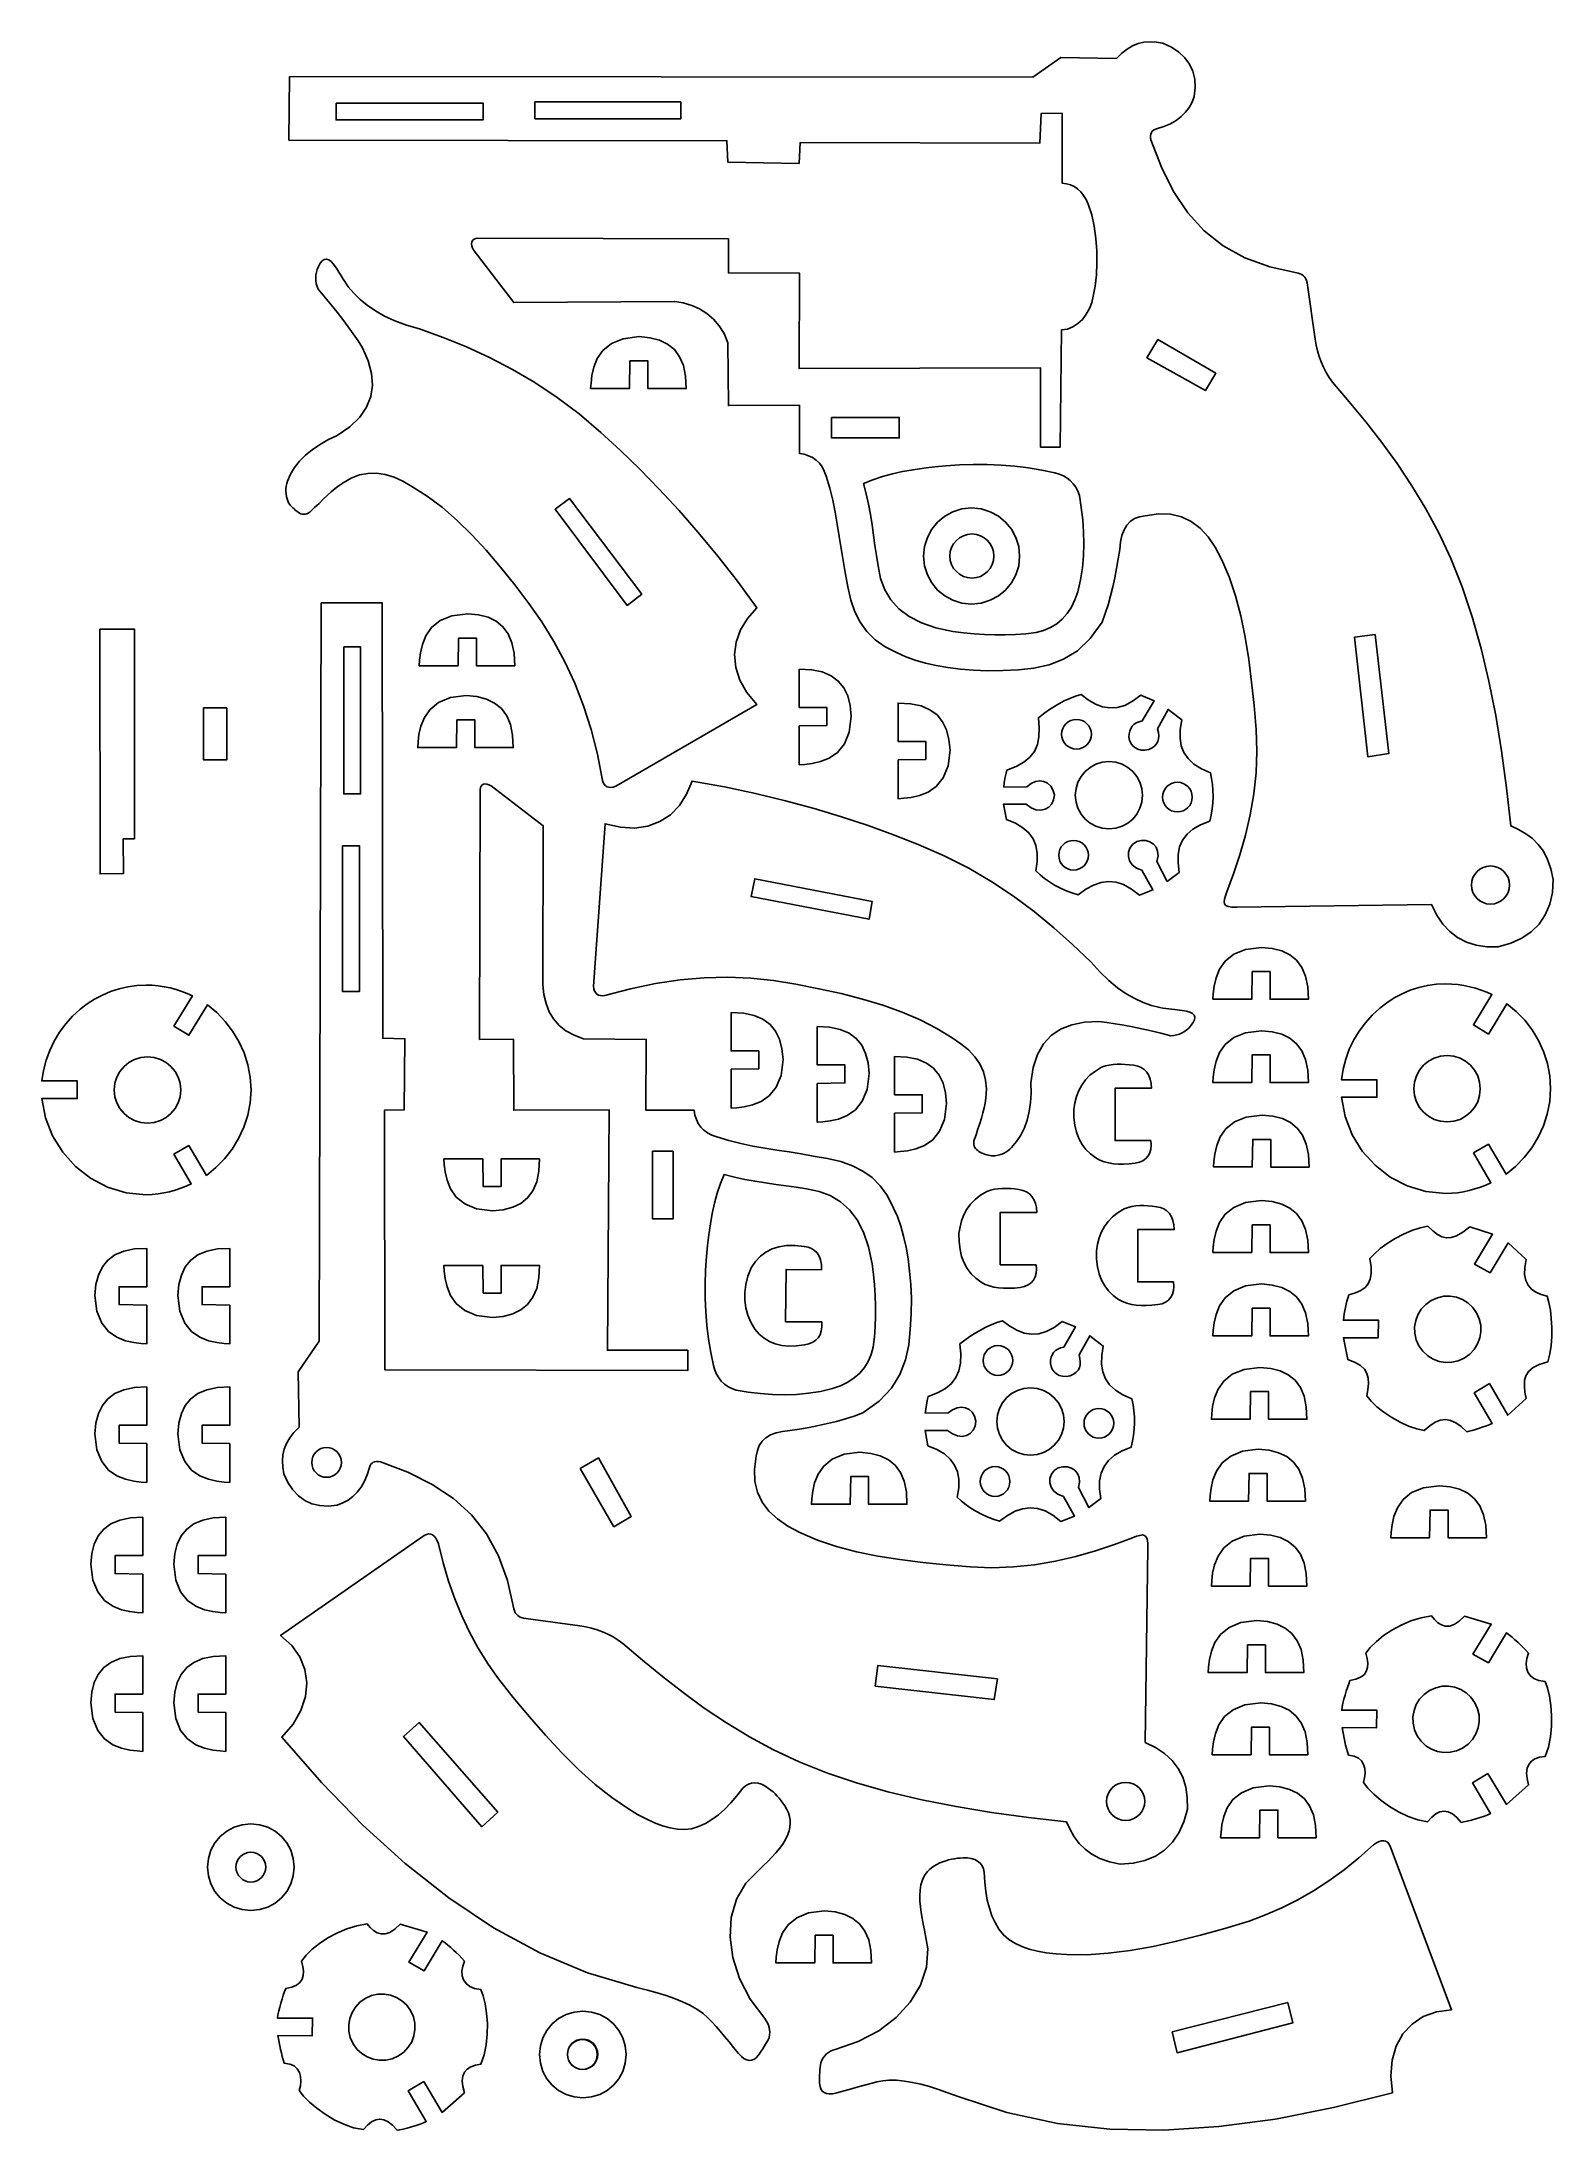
# Model space of a CAD drawing. Extents: x -8 to 105, y -78 to 79.
import ezdxf

# ---------------------------------------------------------------- set-up
doc = ezdxf.new("R2010")
doc.units = 0
doc.header["$MEASUREMENT"] = 0
doc.layers.add('CAMADA_1', color=7, linetype='CONTINUOUS')

msp = doc.modelspace()

# ---------------------------------------------------------------- linework, layer by layer
at = {"layer": 'CAMADA_1', "color": 250}
for points in [[(10.1154, 76.5784), (65.9345, 76.5233), (68.0334, 78.0087), (72.2008, 77.9402), (72.6027, 78.3275), (73.0075, 78.6399), (73.4186, 78.8798), (73.8392, 79.0495), (74.2731, 79.1513), (74.7234, 79.1876), (75.1938, 79.1607), (75.6876, 79.0729), (76.3399, 78.7729), (76.8937, 78.4106), (77.3472, 77.9887), (77.6984, 77.5098), (77.9452, 76.9766), (78.0857, 76.3918), (78.1182, 75.758), (78.0404, 75.078), (77.8837, 74.6475), (77.6708, 74.2531), (77.4019, 73.895), (77.0769, 73.5731), (76.6958, 73.2874), (76.2585, 73.0379), (75.7652, 72.8245), (75.2157, 72.6474), (75.0851, 72.6029), (74.9772, 72.5421), (74.8917, 72.465), (74.8282, 72.3716), (74.7865, 72.262), (74.7661, 72.136), (74.7668, 71.9937), (74.7882, 71.8352), (75.581, 69.7714), (76.4971, 67.946), (77.5588, 66.356), (78.7887, 64.9983), (80.2091, 63.8697), (81.8426, 62.967), (83.7116, 62.2873), (85.8385, 61.8274), (85.9914, 61.7775), (86.1265, 61.7097), (86.2436, 61.6238), (86.3427, 61.5201), (86.424, 61.3984), (86.4873, 61.2588), (86.5326, 61.1012), (86.5601, 60.9257), (87.1161, 56.8676), (87.1929, 56.4245), (87.2924, 55.9916), (87.4159, 55.5692), (87.5646, 55.1581), (87.7397, 54.7587), (87.9425, 54.3715), (88.1742, 53.9973), (88.436, 53.6364), (89.6899, 52.1602), (90.9227, 50.6567), (92.1242, 49.1141), (93.2843, 47.521), (94.3929, 45.8656), (95.44, 44.1364), (96.4154, 42.3216), (97.3091, 40.4098), (98.1625, 38.2642), (98.9188, 36.0108), (99.5852, 33.6514), (100.1686, 31.188), (100.6761, 28.6223), (101.1149, 25.9563), (101.4919, 23.1917), (101.8143, 20.3305), (102.4024, 20.0585), (102.9456, 19.7428), (103.4393, 19.3722), (103.8787, 18.9353), (104.259, 18.4208), (104.5754, 17.8174), (104.8232, 17.1138), (104.9975, 16.2987), (104.9343, 15.3246), (104.7339, 14.4416), (104.4001, 13.6532), (103.9371, 12.963), (103.349, 12.3747), (102.6397, 11.8917), (101.8132, 11.5176), (100.8737, 11.2561), (100.0061, 11.2613), (99.2074, 11.3782), (98.4776, 11.6068), (97.8169, 11.947), (97.2251, 12.3988), (96.7022, 12.9623), (96.2484, 13.6374), (95.8634, 14.4243), (81.2572, 14.2154), (80.879, 14.2299), (80.6048, 14.2745), (80.423, 14.3528), (80.3219, 14.4683), (80.29, 14.6245), (80.3156, 14.8251), (80.3874, 15.0734), (80.4936, 15.3731), (81.0042, 16.7377), (81.4764, 18.1627), (81.8956, 19.6407), (82.2474, 21.1644), (82.5174, 22.7264), (82.691, 24.3195), (82.7539, 25.9361), (82.6916, 27.5691), (82.539, 29.353), (82.3582, 31.1111), (82.1389, 32.8295), (81.8709, 34.4945), (81.5438, 36.0921), (81.1474, 37.6084), (80.6715, 39.0297), (80.1058, 40.3418), (79.6258, 41.2536), (79.0888, 42.0359), (78.4892, 42.6816), (77.822, 43.1837), (77.0819, 43.5351), (76.2637, 43.7288), (75.362, 43.7576), (74.3717, 43.6146), (73.9403, 43.5369), (73.5666, 43.391), (73.2492, 43.1772), (72.9867, 42.8952), (72.7776, 42.5453), (72.6206, 42.1272), (72.5142, 41.6412), (72.457, 41.087), (72.3367, 40.364), (72.2113, 39.6549), (72.0769, 38.9585), (71.9293, 38.2734), (71.7647, 37.5982), (71.579, 36.9317), (71.3683, 36.2724), (71.1285, 35.6191), (70.2448, 34.3856), (69.2764, 33.4747), (68.2383, 32.8361), (67.1455, 32.4198), (66.0128, 32.1756), (64.8552, 32.0534), (63.6877, 32.0031), (62.5252, 31.9744), (61.4784, 32.0221), (60.4885, 32.1039), (59.5556, 32.2199), (58.6796, 32.37), (57.8604, 32.5543), (57.0981, 32.7727), (56.3928, 33.0252), (55.7443, 33.3118), (54.839, 33.7724), (54.085, 34.3059), (53.4665, 34.9181), (52.9677, 35.6143), (52.5727, 36.4002), (52.2657, 37.2812), (52.0309, 38.2628), (51.8525, 39.3506), (51.6853, 40.2548), (51.5366, 41.159), (51.3952, 42.0632), (51.2502, 42.9674), (51.0904, 43.8716), (50.9046, 44.7758), (50.682, 45.6799), (50.4113, 46.5841), (50.2769, 46.9543), (50.1078, 47.2773), (49.9047, 47.5542), (49.6683, 47.786), (49.3995, 47.9736), (49.0991, 48.1183), (48.7676, 48.221), (48.406, 48.2826), (48.4057, 51.9019), (43.0835, 51.8821), (43.0414, 56.5975), (42.7492, 57.277), (42.3828, 57.8677), (41.9495, 58.372), (41.4566, 58.7926), (40.9112, 59.1322), (40.3206, 59.3935), (39.692, 59.579), (39.0327, 59.6913), (26.9672, 59.6142), (23.9854, 63.502), (23.8764, 63.6906), (23.8159, 63.868), (23.8001, 64.0297), (23.8255, 64.1709), (23.8884, 64.2872), (23.9852, 64.3738), (24.1122, 64.4261), (24.2659, 64.4396), (43.0835, 64.3892), (43.0752, 61.8393), (48.4089, 61.8272), (48.3872, 54.6604), (66.5092, 54.6997), (66.5165, 48.766), (67.9881, 48.7653), (68.0839, 57.5655), (68.5239, 57.622), (68.9368, 57.7818), (69.3158, 58.03), (69.6543, 58.3518), (69.9457, 58.7324), (70.1831, 59.157), (70.3599, 59.6108), (70.4694, 60.079), (70.6082, 60.8412), (70.7011, 61.6825), (70.7445, 62.578), (70.735, 63.5026), (70.6688, 64.4314), (70.5425, 65.3394), (70.3525, 66.2018), (70.0953, 66.9935), (69.9293, 67.3488), (69.7406, 67.6586), (69.5292, 67.923), (69.2952, 68.1421), (69.0385, 68.316), (68.7593, 68.4449), (68.4577, 68.5287), (68.1337, 68.5678), (68.1227, 73.821), (66.5525, 73.8014), (66.4621, 71.586), (48.4551, 71.6219), (48.3834, 70.0534), (43.0371, 70.1417), (42.9591, 71.7567), (10.0675, 71.8093), (10.1154, 76.5784), (10.1154, 76.5784)], [(13.6221, 74.5837), (13.6221, 73.3184), (24.6653, 73.3184), (24.6653, 74.5837), (13.6221, 74.5837), (13.6221, 74.5837)], [(28.5518, 74.6704), (28.5518, 73.4051), (39.4957, 73.4051), (39.4957, 74.6704), (28.5518, 74.6704), (28.5518, 74.6704)], [(33.6128, 23.7443), (33.6759, 23.5821), (33.7556, 23.4475), (33.8526, 23.342), (33.9681, 23.2671), (34.1027, 23.2242), (34.2575, 23.2149), (34.4334, 23.2408), (34.6312, 23.3032), (45.2019, 29.4302), (44.4562, 30.336), (43.9338, 31.2746), (43.6298, 32.2298), (43.5393, 33.1855), (43.6575, 34.1256), (43.9793, 35.0338), (44.5001, 35.8942), (45.2148, 36.6905), (43.7493, 38.6888), (42.2838, 40.5738), (40.8183, 42.3518), (39.3528, 44.0296), (37.8873, 45.6136), (36.4218, 47.1106), (34.9563, 48.527), (33.4909, 49.8696), (31.8702, 51.2512), (30.2249, 52.4907), (28.5559, 53.6008), (26.8643, 54.5939), (25.1511, 55.4825), (23.4172, 56.279), (21.6638, 56.9961), (19.8918, 57.6462), (18.9188, 57.9238), (18.0477, 58.2424), (17.2709, 58.5981), (16.5808, 58.9872), (15.9697, 59.4059), (15.4299, 59.8505), (14.9539, 60.3173), (14.5339, 60.8024), (14.4071, 60.9919), (14.2841, 61.1815), (14.1648, 61.369), (14.0493, 61.5528), (13.9373, 61.7308), (13.829, 61.9013), (13.7243, 62.0622), (13.6231, 62.2118), (13.4305, 62.4873), (13.2457, 62.688), (13.0686, 62.8136), (12.8992, 62.8641), (12.7374, 62.8393), (12.5829, 62.739), (12.4358, 62.563), (12.2958, 62.3114), (12.2098, 62.1041), (12.1478, 61.8953), (12.1099, 61.6849), (12.0962, 61.4731), (12.1065, 61.2598), (12.1409, 61.045), (12.1995, 60.8286), (12.2821, 60.6108), (12.7753, 60.0261), (13.2483, 59.4513), (13.7002, 58.8866), (14.1301, 58.332), (14.5369, 57.7877), (14.9197, 57.2539), (15.2775, 56.7306), (15.6093, 56.218), (16.0312, 55.2367), (16.2813, 54.2986), (16.3513, 53.4047), (16.2327, 52.556), (15.9172, 51.7536), (15.3962, 50.9983), (14.6615, 50.2912), (13.7045, 49.6333), (13.0148, 49.3017), (12.386, 48.9436), (11.8198, 48.5583), (11.3175, 48.1451), (10.8807, 47.7035), (10.5111, 47.2327), (10.2101, 46.7321), (9.9792, 46.201), (9.9237, 46.0236), (9.8828, 45.8391), (9.8586, 45.6475), (9.8533, 45.4488), (9.8691, 45.2429), (9.908, 45.0299), (9.9722, 44.8098), (10.0638, 44.5825), (10.134, 44.4841), (10.2089, 44.3886), (10.2889, 44.296), (10.3745, 44.206), (10.4662, 44.1184), (10.5645, 44.0328), (10.6698, 43.9492), (10.7826, 43.8671), (10.8857, 43.8079), (10.9893, 43.7616), (11.0941, 43.7304), (11.2009, 43.7164), (11.3104, 43.7219), (11.4232, 43.7491), (11.54, 43.8), (11.6615, 43.8769), (12.0142, 44.218), (12.3436, 44.5404), (12.6558, 44.8443), (12.9565, 45.1297), (13.2517, 45.3968), (13.5474, 45.6457), (13.8495, 45.8763), (14.1638, 46.0889), (14.7672, 46.4371), (15.3856, 46.6691), (16.0173, 46.788), (16.6608, 46.797), (17.3146, 46.699), (17.9771, 46.4971), (18.6467, 46.1944), (19.3219, 45.7939), (20.4728, 45.0725), (21.6035, 44.2246), (22.7163, 43.2598), (23.8135, 42.1878), (24.8973, 41.0182), (25.9699, 39.7607), (27.0337, 38.4248), (28.0907, 37.0204), (29.0745, 35.6332), (29.9808, 34.1764), (30.8065, 32.646), (31.5482, 31.0378), (32.2029, 29.3477), (32.7673, 27.5714), (33.2384, 25.705), (33.6128, 23.7443), (33.6128, 23.7443)], [(35.6459, 53.155), (32.7328, 53.155), (32.7628, 53.5728), (32.8272, 54.126), (32.9695, 54.7569), (33.2332, 55.4075), (33.662, 56.0201), (34.2994, 56.5368), (35.1889, 56.8998), (36.3742, 57.0513), (37.1861, 56.9732), (37.8999, 56.7885), (38.5118, 56.4919), (39.0179, 56.0784), (39.4143, 55.5429), (39.6972, 54.8802), (39.8627, 54.0853), (39.9069, 53.1532), (37.0296, 53.1532), (37.0296, 55.2306), (35.6823, 55.2306), (35.6459, 53.155), (35.6459, 53.155)], [(75.306, 56.8464), (74.498, 55.4714), (78.8924, 53.0048), (79.672, 54.309), (75.306, 56.8464), (75.306, 56.8464)], [(50.8172, 50.9944), (50.8172, 49.4543), (55.8968, 49.4543), (55.8968, 50.9944), (50.8172, 50.9944), (50.8172, 50.9944)], [(67.5761, 46.8186), (67.9136, 46.7257), (68.2209, 46.5986), (68.4978, 46.4374), (68.7443, 46.2421), (68.9605, 46.0126), (69.1464, 45.749), (69.3019, 45.4512), (69.4271, 45.1193), (69.5684, 44.2165), (69.6742, 43.3138), (69.74, 42.4111), (69.761, 41.5083), (69.7327, 40.6055), (69.6505, 39.7028), (69.5097, 38.8), (69.3057, 37.8972), (69.0889, 37.2884), (68.8216, 36.7441), (68.5044, 36.2642), (68.1374, 35.8489), (67.7212, 35.498), (67.256, 35.2117), (66.7422, 34.9898), (66.1802, 34.8323), (65.4121, 34.7466), (64.6402, 34.6929), (63.8645, 34.6691), (63.085, 34.673), (62.3017, 34.7026), (61.5146, 34.7555), (60.7238, 34.8299), (59.9291, 34.9234), (58.6575, 35.1904), (57.5634, 35.5656), (56.6393, 36.0445), (55.8781, 36.6227), (55.2723, 37.2957), (54.8148, 38.0591), (54.4982, 38.9085), (54.3153, 39.8393), (54.1887, 40.6131), (54.0763, 41.3869), (53.9697, 42.1607), (53.8601, 42.9345), (53.7392, 43.7083), (53.5984, 44.4821), (53.4291, 45.2559), (53.2229, 46.0297), (53.916, 46.3106), (54.6383, 46.5502), (55.3863, 46.7526), (56.1565, 46.922), (56.9452, 47.0623), (57.7489, 47.1777), (58.5642, 47.2723), (59.3875, 47.3502), (60.4214, 47.4217), (61.4618, 47.458), (62.5041, 47.4572), (63.5435, 47.417), (64.5751, 47.3352), (65.5943, 47.2096), (66.5962, 47.0382), (67.5761, 46.8186), (67.5761, 46.8186)], [(35.4752, 36.8764), (36.5663, 37.7156), (31.1531, 44.8913), (30.062, 44.094), (35.4752, 36.8764), (35.4752, 36.8764)], [(61.3349, 44.1906), (62.0616, 44.1173), (62.7386, 43.9071), (63.3512, 43.5746), (63.885, 43.1342), (64.3255, 42.6004), (64.658, 41.9877), (64.8682, 41.3108), (64.9415, 40.5841), (64.8682, 39.8573), (64.658, 39.1804), (64.3255, 38.5677), (63.885, 38.034), (63.3512, 37.5935), (62.7386, 37.2609), (62.0616, 37.0508), (61.3349, 36.9775), (60.6081, 37.0508), (59.9312, 37.2609), (59.3186, 37.5935), (58.7848, 38.034), (58.3444, 38.5677), (58.0118, 39.1804), (57.8017, 39.8573), (57.7284, 40.5841), (57.8017, 41.3108), (58.0118, 41.9877), (58.3444, 42.6004), (58.7848, 43.1342), (59.3186, 43.5746), (59.9312, 43.9071), (60.6081, 44.1173), (61.3349, 44.1906), (61.3349, 44.1906)], [(61.3591, 42.242), (61.6928, 42.2083), (62.0037, 42.1118), (62.285, 41.9591), (62.5301, 41.7569), (62.7323, 41.5118), (62.885, 41.2305), (62.9816, 40.9196), (63.0152, 40.5859), (62.9816, 40.2522), (62.885, 39.9413), (62.7323, 39.66), (62.5301, 39.4149), (62.285, 39.2126), (62.0037, 39.0599), (61.6928, 38.9633), (61.3591, 38.9297), (61.0254, 38.9633), (60.7146, 39.0599), (60.4333, 39.2126), (60.1882, 39.4149), (59.9859, 39.66), (59.8333, 39.9413), (59.7367, 40.2522), (59.7031, 40.5859), (59.7367, 40.9196), (59.8333, 41.2305), (59.9859, 41.5118), (60.1882, 41.7569), (60.4333, 41.9591), (60.7146, 42.1118), (61.0254, 42.2083), (61.3591, 42.242), (61.3591, 42.242)], [(12.4963, 37.0824), (12.36, -18.354), (10.779, -20.6442), (10.8475, -24.8116), (10.4602, -25.2135), (10.1478, -25.6183), (9.9079, -26.0293), (9.7382, -26.45), (9.6364, -26.8839), (9.6001, -27.3342), (9.627, -27.8046), (9.7148, -28.2984), (10.0148, -28.9507), (10.3771, -29.5045), (10.799, -29.958), (11.2779, -30.3092), (11.8111, -30.556), (12.3959, -30.6965), (13.0297, -30.729), (13.7097, -30.6512), (14.1402, -30.4945), (14.5346, -30.2816), (14.8927, -30.0127), (15.2146, -29.6877), (15.5003, -29.3066), (15.7498, -28.8693), (15.9632, -28.376), (16.1403, -27.8265), (16.1848, -27.6959), (16.2456, -27.588), (16.3227, -27.5025), (16.4161, -27.439), (16.5258, -27.3973), (16.6517, -27.3769), (16.794, -27.3776), (16.9525, -27.399), (19.0163, -28.1918), (20.8417, -29.1079), (22.4317, -30.1696), (23.7894, -31.3995), (24.9181, -32.8199), (25.8207, -34.4534), (26.5004, -36.3224), (26.9603, -38.4493), (27.0102, -38.6022), (27.0781, -38.7373), (27.1639, -38.8544), (27.2676, -38.9535), (27.3893, -39.0348), (27.5289, -39.0981), (27.6865, -39.1434), (27.862, -39.1709), (31.9201, -39.7269), (32.3632, -39.8037), (32.7962, -39.9032), (33.2185, -40.0267), (33.6297, -40.1754), (34.029, -40.3505), (34.4162, -40.5533), (34.7904, -40.785), (35.1513, -41.0468), (36.6275, -42.3007), (38.131, -43.5335), (39.6736, -44.735), (41.2667, -45.8951), (42.9221, -47.0037), (44.6513, -48.0508), (46.4661, -49.0262), (48.3779, -49.9199), (50.5235, -50.7733), (52.7769, -51.5296), (55.1363, -52.196), (57.5997, -52.7794), (60.1654, -53.2869), (62.8314, -53.7257), (65.596, -54.1027), (68.4572, -54.4251), (68.7292, -55.0132), (69.0449, -55.5564), (69.4155, -56.0501), (69.8524, -56.4895), (70.3669, -56.8698), (70.9703, -57.1862), (71.6739, -57.434), (72.489, -57.6083), (73.4631, -57.5451), (74.3461, -57.3447), (75.1345, -57.0109), (75.8247, -56.5479), (76.413, -55.9597), (76.896, -55.2505), (77.2701, -54.424), (77.5316, -53.4845), (77.5264, -52.6169), (77.4095, -51.8182), (77.1809, -51.0884), (76.8407, -50.4277), (76.3889, -49.8359), (75.8254, -49.313), (75.1503, -48.8591), (74.3635, -48.4742), (74.5723, -33.868), (74.5578, -33.4898), (74.5132, -33.2156), (74.4349, -33.0338), (74.3194, -32.9327), (74.1632, -32.9008), (73.9626, -32.9264), (73.7143, -32.9982), (73.4146, -33.1044), (72.05, -33.615), (70.625, -34.0872), (69.147, -34.5064), (67.6233, -34.8582), (66.0613, -35.1282), (64.4683, -35.3018), (62.8516, -35.3647), (61.2186, -35.3024), (59.4348, -35.1498), (57.6766, -34.969), (55.9582, -34.7497), (54.2932, -34.4817), (52.6956, -34.1546), (51.1793, -33.7582), (49.758, -33.2823), (48.4459, -32.7166), (47.5341, -32.2366), (46.7518, -31.6996), (46.1061, -31.1), (45.604, -30.4328), (45.2526, -29.6927), (45.0589, -28.8745), (45.0301, -27.9728), (45.1731, -26.9825), (45.2508, -26.5511), (45.3967, -26.1774), (45.6105, -25.86), (45.8925, -25.5975), (46.2424, -25.3884), (46.6605, -25.2314), (47.1465, -25.125), (47.7007, -25.0678), (48.4237, -24.9475), (49.1328, -24.8221), (49.8292, -24.6877), (50.5143, -24.5401), (51.1895, -24.3755), (51.856, -24.1898), (52.5153, -23.9791), (53.1686, -23.7393), (54.4021, -22.8556), (55.313, -21.8872), (55.9516, -20.8491), (56.3679, -19.7563), (56.6121, -18.6236), (56.7343, -17.466), (56.7846, -16.2985), (56.8133, -15.136), (56.7656, -14.0892), (56.6838, -13.0993), (56.5678, -12.1664), (56.4177, -11.2903), (56.2334, -10.4712), (56.015, -9.7089), (55.7625, -9.0035), (55.4759, -8.3551), (55.0153, -7.4498), (54.4818, -6.6958), (53.8696, -6.0773), (53.1734, -5.5785), (52.3875, -5.1835), (51.5065, -4.8765), (50.5249, -4.6417), (49.4371, -4.4633), (48.5329, -4.2961), (47.6287, -4.1474), (46.7245, -4.006), (45.8203, -3.861), (44.9161, -3.7012), (44.0119, -3.5154), (43.1078, -3.2928), (42.2036, -3.0221), (41.8334, -2.8877), (41.5104, -2.7186), (41.2335, -2.5155), (41.0018, -2.2791), (40.8141, -2.0103), (40.6694, -1.7099), (40.5667, -1.3784), (40.5051, -1.0168), (36.8858, -1.0165), (36.9056, 4.3056), (32.1902, 4.3477), (31.486, 4.6094), (30.881, 4.9467), (30.3719, 5.3565), (29.9556, 5.8358), (29.6289, 6.3814), (29.3885, 6.9902), (29.2312, 7.6591), (29.1537, 8.3851), (29.1735, 20.3443), (25.2598, 23.3261), (25.088, 23.4194), (24.9333, 23.4707), (24.7972, 23.4834), (24.6814, 23.4602), (24.5873, 23.4044), (24.5166, 23.3189), (24.4709, 23.207), (24.4516, 23.0715), (24.3985, 4.3056), (26.9484, 4.3139), (26.9605, -1.0197), (34.1273, -0.998), (33.9975, -19.0295), (40.0217, -19.0368), (40.0224, -20.5537), (17.2952, -20.513), (17.2562, -1.0206), (18.7343, -0.9942), (18.7895, 4.352), (17.1266, 4.3821), (17.074, 37.0824), (12.4963, 37.0824), (12.4963, 37.0824)], [(22.779, 32.3536), (19.8659, 32.3536), (19.896, 32.7714), (19.9603, 33.3246), (20.1026, 33.9555), (20.3663, 34.6061), (20.7951, 35.2187), (21.4325, 35.7354), (22.322, 36.0984), (23.5073, 36.2499), (24.3192, 36.1718), (25.033, 35.9871), (25.6449, 35.6905), (26.1511, 35.2769), (26.5474, 34.7414), (26.8303, 34.0788), (26.9958, 33.2839), (27.04, 32.3518), (24.1627, 32.3518), (24.1627, 34.4292), (22.8154, 34.4292), (22.779, 32.3536), (22.779, 32.3536)], [(-2.349, 19.3684), (-1.5126, 19.3632), (-1.5126, 35.1005), (-4.1015, 35.1005), (-4.0928, 16.7282), (-2.3402, 16.7459), (-2.349, 19.3684), (-2.349, 19.3684)], [(91.6353, 34.685), (90.0747, 34.4899), (91.0891, 25.5164), (92.6497, 25.7505), (91.6353, 34.685), (91.6353, 34.685)], [(14.204, 33.767), (15.4693, 33.767), (15.4693, 22.7238), (14.204, 22.7238), (14.204, 33.767), (14.204, 33.767)], [(48.3989, 27.8308), (48.3989, 24.9176), (48.8166, 24.9477), (49.3699, 25.0121), (50.0008, 25.1544), (50.6514, 25.4181), (51.264, 25.8469), (51.7807, 26.4843), (52.1437, 27.3738), (52.2952, 28.559), (52.2171, 29.3709), (52.0323, 30.0848), (51.7357, 30.6967), (51.3222, 31.2028), (50.7867, 31.5992), (50.1241, 31.8821), (49.3292, 32.0476), (48.3971, 32.0918), (48.3971, 29.2145), (50.4745, 29.2145), (50.4745, 27.8672), (48.3989, 27.8308), (48.3989, 27.8308)], [(22.6631, 26.2099), (19.7499, 26.2099), (19.78, 26.6277), (19.8444, 27.1809), (19.9867, 27.8118), (20.2504, 28.4625), (20.6792, 29.075), (21.3166, 29.5918), (22.2061, 29.9548), (23.3913, 30.1062), (24.2033, 30.0282), (24.9171, 29.8434), (25.529, 29.5468), (26.0351, 29.1333), (26.4315, 28.5978), (26.7144, 27.9351), (26.8799, 27.1403), (26.9241, 26.2081), (24.0468, 26.2081), (24.0468, 28.2855), (22.6995, 28.2855), (22.6631, 26.2099), (22.6631, 26.2099)], [(65.4773, 23.2719), (63.7438, 23.2464), (63.7814, 23.5614), (63.8314, 23.8764), (63.8939, 24.1914), (63.9689, 24.5064), (64.6779, 24.788), (65.256, 25.1123), (65.7097, 25.4882), (66.046, 25.9243), (66.2714, 26.4294), (66.3928, 27.0124), (66.4168, 27.682), (66.3502, 28.447), (66.7251, 28.739), (67.1065, 29.0115), (67.4946, 29.2637), (67.8902, 29.4947), (68.2935, 29.704), (68.7051, 29.8906), (69.1255, 30.0538), (69.5551, 30.1929), (70.0943, 29.7843), (70.6314, 29.4734), (71.1703, 29.2685), (71.7148, 29.1784), (72.2687, 29.2115), (72.8361, 29.3764), (73.4207, 29.6815), (74.0265, 30.1354), (75.0349, 29.7255), (74.1437, 28.2173), (73.9013, 28.1511), (73.695, 28.061), (73.5235, 27.9465), (73.3854, 27.8067), (73.2795, 27.6411), (73.2043, 27.449), (73.1586, 27.2296), (73.1409, 26.9823), (73.1912, 26.757), (73.2856, 26.547), (73.4215, 26.3601), (73.5965, 26.2043), (73.8082, 26.0875), (74.0539, 26.0178), (74.3313, 26.0031), (74.6378, 26.0513), (74.8798, 26.1754), (75.0721, 26.3188), (75.2168, 26.4822), (75.3158, 26.6661), (75.3714, 26.8711), (75.3856, 27.0979), (75.3606, 27.3471), (75.2983, 27.6195), (76.102, 29.07), (77.1163, 28.2865), (77.002, 27.5698), (76.9877, 26.9243), (77.0782, 26.3459), (77.278, 25.8306), (77.5919, 25.3743), (78.0244, 24.9729), (78.5802, 24.6222), (79.2641, 24.3182), (79.3503, 23.8809), (79.4118, 23.4345), (79.4476, 22.9812), (79.4567, 22.5234), (79.4382, 22.0632), (79.3911, 21.6031), (79.3144, 21.1451), (79.2071, 20.6916), (78.5195, 20.4174), (77.9528, 20.0897), (77.504, 19.7054), (77.1702, 19.2619), (76.9484, 18.7561), (76.8355, 18.1853), (76.8288, 17.5466), (76.925, 16.8372), (76.0272, 16.1638), (75.2467, 17.6654), (75.3287, 18.0742), (75.3018, 18.4311), (75.1817, 18.7302), (74.9839, 18.9658), (74.7238, 19.1321), (74.4172, 19.2231), (74.0794, 19.2331), (73.7261, 19.1562), (73.4241, 18.9421), (73.2175, 18.6656), (73.1088, 18.3499), (73.1005, 18.0184), (73.1953, 17.6944), (73.3957, 17.4011), (73.7044, 17.162), (74.1239, 17.0003), (74.9423, 15.5278), (73.9322, 15.1162), (73.3285, 15.5898), (72.7446, 15.9172), (72.1747, 16.1044), (71.6129, 16.1576), (71.0535, 16.083), (70.4905, 15.8866), (69.9181, 15.5748), (69.3306, 15.1537), (68.8487, 15.3022), (68.3931, 15.4743), (67.9626, 15.6692), (67.5564, 15.8857), (67.1731, 16.123), (66.8118, 16.38), (66.4713, 16.6558), (66.1507, 16.9494), (66.2572, 17.6537), (66.2605, 18.2881), (66.1576, 18.8558), (65.9455, 19.36), (65.6211, 19.8037), (65.1814, 20.19), (64.6234, 20.5222), (63.944, 20.8033), (63.7385, 21.9625), (65.4273, 21.9639), (65.794, 21.6895), (66.1633, 21.541), (66.5194, 21.5069), (66.8464, 21.5757), (67.1284, 21.7357), (67.3496, 21.9753), (67.494, 22.2829), (67.5458, 22.6471), (67.4433, 23.0253), (67.271, 23.3212), (67.0415, 23.5332), (66.7674, 23.6594), (66.4613, 23.6981), (66.1359, 23.6476), (65.8036, 23.5061), (65.4773, 23.2719), (65.4773, 23.2719)], [(3.6822, 25.2793), (5.4162, 25.2793), (5.4162, 29.1808), (3.6822, 29.1808), (3.6822, 25.2793), (3.6822, 25.2793)], [(55.8176, 25.2806), (55.8176, 22.3674), (56.2354, 22.3975), (56.7886, 22.4619), (57.4195, 22.6042), (58.0701, 22.8679), (58.6827, 23.2967), (59.1994, 23.9341), (59.5625, 24.8236), (59.7139, 26.0088), (59.6359, 26.8207), (59.4511, 27.5346), (59.1545, 28.1465), (58.741, 28.6526), (58.2055, 29.049), (57.5428, 29.3319), (56.748, 29.4974), (55.8158, 29.5416), (55.8158, 26.6643), (57.8932, 26.6643), (57.8932, 25.317), (55.8176, 25.2806), (55.8176, 25.2806)], [(69.2084, 28.3217), (69.433, 28.2991), (69.6422, 28.2341), (69.8315, 28.1313), (69.9964, 27.9952), (70.1325, 27.8302), (70.2353, 27.6409), (70.3003, 27.4317), (70.3229, 27.207), (70.3003, 26.9824), (70.2353, 26.7732), (70.1325, 26.5839), (69.9964, 26.4189), (69.8315, 26.2828), (69.6422, 26.18), (69.433, 26.1151), (69.2084, 26.0924), (68.9838, 26.1151), (68.7746, 26.18), (68.5852, 26.2828), (68.4203, 26.4189), (68.2842, 26.5839), (68.1814, 26.7732), (68.1165, 26.9824), (68.0938, 27.207), (68.1165, 27.4317), (68.1814, 27.6409), (68.2842, 27.8302), (68.4203, 27.9952), (68.5852, 28.1313), (68.7746, 28.2341), (68.9838, 28.2991), (69.2084, 28.3217), (69.2084, 28.3217)], [(71.6454, 25.1539), (72.1542, 25.1026), (72.6282, 24.9554), (73.0571, 24.7226), (73.4309, 24.4142), (73.7393, 24.0405), (73.9721, 23.6115), (74.1192, 23.1376), (74.1705, 22.6287), (74.1192, 22.1199), (73.9721, 21.6459), (73.7393, 21.217), (73.4309, 20.8433), (73.0571, 20.535), (72.6282, 20.3021), (72.1542, 20.1549), (71.6454, 20.1036), (71.1366, 20.1549), (70.6626, 20.3021), (70.2337, 20.535), (69.8599, 20.8433), (69.5516, 21.217), (69.3188, 21.6459), (69.1716, 22.1199), (69.1203, 22.6287), (69.1716, 23.1376), (69.3188, 23.6115), (69.5516, 24.0405), (69.8599, 24.4142), (70.2337, 24.7226), (70.6626, 24.9554), (71.1366, 25.1026), (71.6454, 25.1539), (71.6454, 25.1539)], [(33.7942, 7.5859), (33.6208, 7.5715), (33.4649, 7.5841), (33.3275, 7.6251), (33.2096, 7.696), (33.112, 7.7982), (33.0358, 7.9333), (32.9819, 8.1027), (32.9513, 8.3079), (33.8244, 20.4946), (34.9654, 20.2215), (36.038, 20.1634), (37.0298, 20.3089), (37.9284, 20.6466), (38.7216, 21.1648), (39.3968, 21.8523), (39.9418, 22.6975), (40.3442, 23.6889), (42.7828, 23.2478), (45.1194, 22.7569), (47.3599, 22.2191), (49.5102, 21.6374), (51.5764, 21.0147), (53.5643, 20.3537), (55.4798, 19.6575), (57.3289, 18.9288), (59.2811, 18.0778), (61.1165, 17.1424), (62.8459, 16.129), (64.48, 15.0439), (66.0297, 13.8936), (67.5057, 12.6844), (68.9189, 11.4228), (70.2799, 10.1151), (70.956, 9.3623), (71.6242, 8.719), (72.2844, 8.1768), (72.9367, 7.7271), (73.5809, 7.3614), (74.2171, 7.0711), (74.8453, 6.8479), (75.4655, 6.6832), (75.6914, 6.6522), (75.9157, 6.6248), (76.1366, 6.5997), (76.3523, 6.5764), (76.5614, 6.5539), (76.7621, 6.5313), (76.9527, 6.5077), (77.1315, 6.4824), (77.4636, 6.43), (77.725, 6.3519), (77.9155, 6.2478), (78.0351, 6.1177), (78.0837, 5.9612), (78.0613, 5.7785), (77.9677, 5.5691), (77.8028, 5.333), (77.6542, 5.1648), (77.4938, 5.0176), (77.3213, 4.8913), (77.1369, 4.7861), (76.9407, 4.7019), (76.7325, 4.6386), (76.5124, 4.5964), (76.2803, 4.5752), (75.5387, 4.7621), (74.8147, 4.9353), (74.109, 5.094), (73.4221, 5.2372), (72.7546, 5.3643), (72.107, 5.4743), (71.4798, 5.5665), (70.8736, 5.64), (69.8067, 5.589), (68.8538, 5.4026), (68.0198, 5.0736), (67.309, 4.595), (66.726, 3.9596), (66.2756, 3.1603), (65.9621, 2.1899), (65.7903, 1.0414), (65.7946, 0.2762), (65.7484, -0.4459), (65.6503, -1.1238), (65.4992, -1.7563), (65.2937, -2.3424), (65.0326, -2.8811), (64.7146, -3.3711), (64.3385, -3.8114), (64.2034, -3.9391), (64.0555, -4.0567), (63.8939, -4.1624), (63.7176, -4.2543), (63.5256, -4.3304), (63.3171, -4.3888), (63.0911, -4.4276), (62.8467, -4.4448), (62.7274, -4.4249), (62.6088, -4.3994), (62.4905, -4.3681), (62.3721, -4.3306), (62.2531, -4.2866), (62.1332, -4.2358), (62.0118, -4.1778), (61.8886, -4.1124), (61.7902, -4.0457), (61.7032, -3.9729), (61.6291, -3.8923), (61.5698, -3.8025), (61.5267, -3.7017), (61.5016, -3.5884), (61.4962, -3.4611), (61.5121, -3.3182), (61.6641, -2.8516), (61.8094, -2.4142), (61.9458, -2.0004), (62.0705, -1.605), (62.1811, -1.2226), (62.2752, -0.8478), (62.35, -0.4752), (62.4033, -0.0994), (62.4517, 0.5954), (62.3892, 1.2529), (62.2192, 1.8729), (61.9451, 2.4552), (61.5704, 2.9999), (61.0986, 3.5068), (60.5329, 3.9759), (59.877, 4.4072), (58.7241, 5.1253), (57.4663, 5.7699), (56.1113, 6.3472), (54.6669, 6.8634), (53.1405, 7.3248), (51.5401, 7.7376), (49.8731, 8.1081), (48.1475, 8.4425), (46.4693, 8.7186), (44.7627, 8.8946), (43.0252, 8.9658), (41.2546, 8.9275), (39.4486, 8.775), (37.6047, 8.5037), (35.7207, 8.1089), (33.7942, 7.5859), (33.7942, 7.5859)], [(76.7805, 23.6052), (77.0051, 23.5826), (77.2143, 23.5176), (77.4036, 23.4148), (77.5686, 23.2787), (77.7047, 23.1138), (77.8074, 22.9244), (77.8724, 22.7152), (77.895, 22.4906), (77.8724, 22.266), (77.8074, 22.0568), (77.7047, 21.8674), (77.5686, 21.7025), (77.4036, 21.5663), (77.2143, 21.4636), (77.0051, 21.3986), (76.7805, 21.3759), (76.5559, 21.3986), (76.3467, 21.4636), (76.1574, 21.5663), (75.9925, 21.7025), (75.8563, 21.8674), (75.7536, 22.0568), (75.6886, 22.266), (75.666, 22.4906), (75.6886, 22.7152), (75.7536, 22.9244), (75.8563, 23.1138), (75.9925, 23.2787), (76.1574, 23.4148), (76.3467, 23.5176), (76.5559, 23.5826), (76.7805, 23.6052), (76.7805, 23.6052)], [(14.1173, 18.8373), (15.3826, 18.8373), (15.3826, 7.8934), (14.1173, 7.8934), (14.1173, 18.8373), (14.1173, 18.8373)], [(68.9873, 19.2388), (69.2119, 19.2162), (69.4211, 19.1512), (69.6104, 19.0484), (69.7753, 18.9123), (69.9114, 18.7473), (70.0142, 18.558), (70.0792, 18.3488), (70.1018, 18.1241), (70.0792, 17.8995), (70.0142, 17.6903), (69.9114, 17.501), (69.7753, 17.336), (69.6104, 17.1999), (69.4211, 17.0971), (69.2119, 17.0321), (68.9873, 17.0095), (68.7627, 17.0321), (68.5535, 17.0971), (68.3642, 17.1999), (68.1992, 17.336), (68.0631, 17.501), (67.9604, 17.6903), (67.8954, 17.8995), (67.8727, 18.1241), (67.8954, 18.3488), (67.9604, 18.558), (68.0631, 18.7473), (68.1992, 18.9123), (68.3642, 19.0484), (68.5535, 19.1512), (68.7627, 19.2162), (68.9873, 19.2388), (68.9873, 19.2388)], [(98.857, 15.8885), (98.8861, 15.6), (98.9695, 15.3313), (99.1015, 15.0881), (99.2764, 14.8762), (99.4883, 14.7013), (99.7315, 14.5693), (100.0002, 14.4859), (100.2887, 14.4568), (100.5772, 14.4859), (100.8459, 14.5693), (101.0891, 14.7013), (101.301, 14.8762), (101.4759, 15.0881), (101.6079, 15.3313), (101.6913, 15.6), (101.7204, 15.8885), (101.6913, 16.177), (101.6079, 16.4457), (101.4759, 16.6889), (101.301, 16.9008), (101.0891, 17.0756), (100.8459, 17.2076), (100.5772, 17.2911), (100.2887, 17.3202), (100.0002, 17.2911), (99.7315, 17.2076), (99.4883, 17.0756), (99.2764, 16.9008), (99.1015, 16.6889), (98.9695, 16.4457), (98.8861, 16.177), (98.857, 15.8885), (98.857, 15.8885)], [(44.7808, 15.0166), (45.0569, 16.3651), (53.8793, 14.6453), (53.641, 13.3152), (44.7808, 15.0166), (44.7808, 15.0166)], [(82.3608, 7.3153), (79.4477, 7.3153), (79.4778, 7.7331), (79.5421, 8.2863), (79.6844, 8.9172), (79.9481, 9.5678), (80.3769, 10.1804), (81.0143, 10.6971), (81.9038, 11.0602), (83.0891, 11.2116), (83.901, 11.1336), (84.6148, 10.9488), (85.2267, 10.6522), (85.7329, 10.2387), (86.1292, 9.7032), (86.4121, 9.0405), (86.5776, 8.2457), (86.6218, 7.3135), (83.7445, 7.3135), (83.7445, 9.3909), (82.3972, 9.3909), (82.3608, 7.3153), (82.3608, 7.3153)], [(-5.5819, 6.5601), (-6.1517, 6.0368), (-6.67, 5.4616), (-7.1328, 4.8391), (-7.536, 4.174), (-7.8754, 3.471), (-8.1469, 2.7347), (-8.3465, 1.9699), (-8.4699, 1.181), (-5.8006, 1.181), (-5.8006, -0.1357), (-8.4699, -0.1357), (-8.191, -1.5911), (-7.6587, -2.9465), (-6.8995, -4.1729), (-5.9401, -5.2414), (-4.8068, -6.1229), (-3.5264, -6.7884), (-2.1254, -7.209), (-0.6303, -7.3556), (-0.1852, -7.3404), (0.2578, -7.2963), (0.6968, -7.2255), (1.1294, -7.1304), (1.5537, -7.013), (1.9676, -6.876), (2.369, -6.7213), (2.7557, -6.5513), (1.4548, -4.31), (2.5658, -3.6676), (3.8992, -5.9063), (4.6061, -5.3269), (5.2488, -4.6673), (5.8179, -3.9358), (6.3043, -3.1407), (6.6987, -2.29), (6.9919, -1.3922), (7.1746, -0.4553), (7.2376, 0.5123), (7.1765, 1.4732), (6.9988, 2.4028), (6.713, 3.2932), (6.3277, 4.1368), (5.8515, 4.9258), (5.2928, 5.6525), (4.6601, 6.3091), (3.962, 6.8879), (2.5717, 4.6093), (1.4476, 5.2952), (2.8379, 7.5738), (2.4447, 7.7482), (2.0342, 7.9052), (1.6094, 8.0429), (1.1731, 8.1596), (0.7281, 8.2535), (0.2773, 8.3227), (-0.1764, 8.3656), (-0.6303, 8.3803), (-1.3253, 8.3485), (-2.0038, 8.2549), (-2.663, 8.1025), (-3.3005, 7.8942), (-3.9138, 7.6329), (-4.5001, 7.3215), (-5.057, 6.9629), (-5.5819, 6.5601), (-5.5819, 6.5601)], [(91.9804, 6.6521), (91.4106, 6.1288), (90.8922, 5.5535), (90.4294, 4.9311), (90.0263, 4.266), (89.6869, 3.563), (89.4154, 2.8267), (89.2158, 2.0619), (89.0924, 1.273), (91.7617, 1.273), (91.7617, -0.0437), (89.0924, -0.0437), (89.3713, -1.4991), (89.9036, -2.8545), (90.6627, -4.0809), (91.6222, -5.1494), (92.7555, -6.0309), (94.0359, -6.6964), (95.4369, -7.117), (96.9319, -7.2637), (97.3771, -7.2484), (97.8202, -7.2043), (98.2591, -7.1335), (98.6918, -7.0384), (99.1161, -6.9211), (99.53, -6.784), (99.9314, -6.6293), (100.3181, -6.4593), (99.0172, -4.2181), (100.1282, -3.5756), (101.4616, -5.8143), (102.1685, -5.2349), (102.8112, -4.5753), (103.3803, -3.8439), (103.8667, -3.0487), (104.2611, -2.198), (104.5543, -1.3002), (104.737, -0.3633), (104.8, 0.6043), (104.7388, 1.5652), (104.5611, 2.4948), (104.2754, 3.3852), (103.8901, 4.2288), (103.4139, 5.0178), (102.8552, 5.7445), (102.2225, 6.4011), (101.5244, 6.9799), (100.1341, 4.7013), (99.01, 5.3872), (100.4002, 7.6658), (100.0071, 7.8402), (99.5966, 7.9972), (99.1718, 8.1349), (98.7355, 8.2516), (98.2905, 8.3455), (97.8397, 8.4147), (97.3859, 8.4576), (96.9319, 8.4723), (96.237, 8.4405), (95.5585, 8.3469), (94.8993, 8.1945), (94.2618, 7.9862), (93.6485, 7.7249), (93.0622, 7.4135), (92.5053, 7.0549), (91.9804, 6.6521), (91.9804, 6.6521)], [(43.2817, 2.0561), (43.2817, -0.857), (43.6994, -0.8269), (44.2527, -0.7625), (44.8835, -0.6202), (45.5342, -0.3565), (46.1468, 0.0722), (46.6635, 0.7096), (47.0265, 1.5991), (47.178, 2.7843), (47.0999, 3.5962), (46.9151, 4.3101), (46.6185, 4.922), (46.205, 5.4281), (45.6695, 5.8245), (45.0069, 6.1074), (44.212, 6.2729), (43.2799, 6.3171), (43.2799, 3.4398), (45.3573, 3.4398), (45.3573, 2.0925), (43.2817, 2.0561), (43.2817, 2.0561)], [(49.7476, 1.0004), (49.7476, -1.9126), (50.1654, -1.8825), (50.7186, -1.8182), (51.3495, -1.6759), (52.0001, -1.4121), (52.6127, -0.9834), (53.1294, -0.346), (53.4924, 0.5434), (53.6439, 1.7287), (53.5658, 2.5406), (53.3811, 3.2544), (53.0845, 3.8664), (52.6709, 4.3725), (52.1354, 4.7689), (51.4728, 5.0518), (50.6779, 5.2172), (49.7458, 5.2614), (49.7458, 2.3841), (51.8232, 2.3841), (51.8232, 1.0368), (49.7476, 1.0004), (49.7476, 1.0004)], [(82.3608, 1.0558), (79.4477, 1.0558), (79.4778, 1.4735), (79.5421, 2.0268), (79.6844, 2.6576), (79.9481, 3.3083), (80.3769, 3.9208), (81.0143, 4.4376), (81.9038, 4.8006), (83.0891, 4.9521), (83.901, 4.874), (84.6148, 4.6892), (85.2267, 4.3926), (85.7329, 3.9791), (86.1292, 3.4436), (86.4121, 2.781), (86.5776, 1.9861), (86.6218, 1.0539), (83.7445, 1.0539), (83.7445, 3.1314), (82.3972, 3.1314), (82.3608, 1.0558), (82.3608, 1.0558)], [(-0.5323, 2.9948), (-0.03, 2.9442), (0.4378, 2.799), (0.8612, 2.5691), (1.2301, 2.2647), (1.5345, 1.8958), (1.7643, 1.4724), (1.9096, 1.0045), (1.9602, 0.5022), (1.9096, 0), (1.7643, -0.4678), (1.5345, -0.8912), (1.2301, -1.2602), (0.8612, -1.5645), (0.4378, -1.7944), (-0.03, -1.9397), (-0.5323, -1.9903), (-1.0346, -1.9397), (-1.5025, -1.7944), (-1.9259, -1.5645), (-2.2948, -1.2602), (-2.5992, -0.8912), (-2.829, -0.4678), (-2.9743, 0), (-3.0249, 0.5022), (-2.9743, 1.0045), (-2.829, 1.4724), (-2.5992, 1.8958), (-2.2948, 2.2647), (-1.9259, 2.5691), (-1.5025, 2.799), (-1.0346, 2.9442), (-0.5323, 2.9948), (-0.5323, 2.9948)], [(55.5537, -1.2428), (55.5537, -4.1559), (55.9715, -4.1258), (56.5247, -4.0614), (57.1556, -3.9192), (57.8062, -3.6554), (58.4188, -3.2266), (58.9355, -2.5893), (59.2985, -1.6998), (59.45, -0.5145), (59.3719, 0.2973), (59.1872, 1.0112), (58.8906, 1.6231), (58.4771, 2.1292), (57.9416, 2.5256), (57.2789, 2.8085), (56.484, 2.974), (55.5519, 3.0181), (55.5519, 0.1409), (57.6293, 0.1409), (57.6293, -1.2064), (55.5537, -1.2428), (55.5537, -1.2428)], [(74.7925, -3.2888), (72.1065, -3.2888), (72.1065, 0.6355), (74.8469, 0.6435), (74.8158, 0.9998), (74.7451, 1.319), (74.635, 1.5994), (74.486, 1.8391), (74.2985, 2.0365), (74.0727, 2.1895), (73.809, 2.2965), (73.5079, 2.3557), (73.1859, 2.3976), (72.8698, 2.4273), (72.5594, 2.4423), (72.2548, 2.4401), (71.956, 2.418), (71.663, 2.3737), (71.3758, 2.3046), (71.0943, 2.208), (70.6237, 1.926), (70.2208, 1.6087), (69.8818, 1.2576), (69.6025, 0.8743), (69.3793, 0.4601), (69.2081, 0.0165), (69.0849, -0.455), (69.0058, -0.9532), (69.0176, -1.5733), (69.0852, -2.1449), (69.2089, -2.6689), (69.3884, -3.1458), (69.624, -3.5763), (69.9154, -3.9614), (70.2628, -4.3015), (70.6661, -4.5976), (70.9698, -4.7599), (71.2885, -4.8834), (71.624, -4.9715), (71.9779, -5.0274), (72.3518, -5.0544), (72.7474, -5.0557), (73.1662, -5.0346), (73.6099, -4.9943), (73.93, -4.9231), (74.2008, -4.8059), (74.4224, -4.6454), (74.5948, -4.4444), (74.718, -4.2055), (74.792, -3.9315), (74.8168, -3.625), (74.7925, -3.2888), (74.7925, -3.2888)], [(97.03, 3.0868), (97.5323, 3.0362), (98.0002, 2.8909), (98.4236, 2.6611), (98.7925, 2.3567), (99.0969, 1.9877), (99.3267, 1.5643), (99.472, 1.0965), (99.5226, 0.5942), (99.472, 0.0919), (99.3267, -0.3758), (99.0969, -0.7992), (98.7925, -1.1682), (98.4236, -1.4725), (98.0002, -1.7024), (97.5323, -1.8477), (97.03, -1.8983), (96.5277, -1.8477), (96.0598, -1.7024), (95.6364, -1.4725), (95.2675, -1.1682), (94.9631, -0.7992), (94.7333, -0.3758), (94.588, 0.0919), (94.5374, 0.5942), (94.588, 1.0965), (94.7333, 1.5643), (94.9631, 1.9877), (95.2675, 2.3567), (95.6364, 2.6611), (96.0598, 2.8909), (96.5277, 3.0362), (97.03, 3.0868), (97.03, 3.0868)], [(82.4083, -5.2763), (79.4952, -5.2763), (79.5253, -4.8585), (79.5896, -4.3053), (79.7319, -3.6744), (79.9957, -3.0238), (80.4244, -2.4112), (81.0618, -1.8945), (81.9513, -1.5314), (83.1366, -1.38), (83.9485, -1.458), (84.6623, -1.6428), (85.2743, -1.9394), (85.7804, -2.3529), (86.1768, -2.8884), (86.4597, -3.5511), (86.6251, -4.3459), (86.6693, -5.2781), (83.792, -5.2781), (83.792, -3.2007), (82.4447, -3.2007), (82.4083, -5.2763), (82.4083, -5.2763)], [(24.6337, -4.6708), (21.7206, -4.6708), (21.7506, -5.0886), (21.815, -5.6418), (21.9573, -6.2727), (22.221, -6.9234), (22.6498, -7.5359), (23.2872, -8.0527), (24.1767, -8.4157), (25.362, -8.5671), (26.1739, -8.4891), (26.8877, -8.3043), (27.4996, -8.0077), (28.0057, -7.5942), (28.4021, -7.0587), (28.685, -6.396), (28.8505, -5.6012), (28.8947, -4.669), (26.0174, -4.669), (26.0174, -6.7464), (24.6701, -6.7464), (24.6337, -4.6708), (24.6337, -4.6708)], [(37.3828, -4.0982), (38.9228, -4.0982), (38.9228, -9.1779), (37.3828, -9.1779), (37.3828, -4.0982), (37.3828, -4.0982)], [(41.9691, -20.1869), (42.062, -20.5244), (42.1891, -20.8317), (42.3503, -21.1086), (42.5456, -21.3551), (42.7751, -21.5713), (43.0387, -21.7572), (43.3365, -21.9127), (43.6684, -22.0379), (44.5712, -22.1792), (45.4739, -22.285), (46.3766, -22.3508), (47.2794, -22.3718), (48.1822, -22.3435), (49.0849, -22.2613), (49.9877, -22.1205), (50.8905, -21.9165), (51.4993, -21.6997), (52.0436, -21.4324), (52.5235, -21.1151), (52.9388, -20.7482), (53.2897, -20.332), (53.576, -19.8668), (53.798, -19.353), (53.9554, -18.791), (54.0411, -18.0229), (54.0948, -17.251), (54.1186, -16.4753), (54.1147, -15.6958), (54.0851, -14.9125), (54.0322, -14.1254), (53.9578, -13.3346), (53.8643, -12.5399), (53.5973, -11.2683), (53.2221, -10.1742), (52.7432, -9.2501), (52.165, -8.4889), (51.492, -7.8831), (50.7286, -7.4256), (49.8792, -7.109), (48.9484, -6.9261), (48.1746, -6.7995), (47.4008, -6.6871), (46.627, -6.5805), (45.8532, -6.4709), (45.0794, -6.35), (44.3056, -6.2092), (43.5318, -6.0399), (42.758, -5.8337), (42.4771, -6.5268), (42.2375, -7.2491), (42.0351, -7.9971), (41.8657, -8.7672), (41.7254, -9.556), (41.61, -10.3597), (41.5154, -11.175), (41.4375, -11.9983), (41.366, -13.0322), (41.3297, -14.0726), (41.3305, -15.1149), (41.3707, -16.1543), (41.4525, -17.1859), (41.5781, -18.2051), (41.7495, -19.207), (41.9691, -20.1869), (41.9691, -20.1869)], [(66.1706, -12.6146), (63.4846, -12.6146), (63.4846, -8.6902), (66.225, -8.6821), (66.1939, -8.3259), (66.1231, -8.0067), (66.0131, -7.7263), (65.8641, -7.4865), (65.6765, -7.2892), (65.4508, -7.1361), (65.1871, -7.0291), (64.886, -6.97), (64.564, -6.9281), (64.2479, -6.8984), (63.9375, -6.8834), (63.6329, -6.8856), (63.3341, -6.9076), (63.0411, -6.9519), (62.7538, -7.0211), (62.4724, -7.1176), (62.0018, -7.3997), (61.5989, -7.717), (61.2598, -8.068), (60.9806, -8.4514), (60.7574, -8.8656), (60.5861, -9.3092), (60.4629, -9.7808), (60.3839, -10.2789), (60.3956, -10.899), (60.4633, -11.4707), (60.587, -11.9946), (60.7665, -12.4715), (61.002, -12.9021), (61.2935, -13.2871), (61.6409, -13.6273), (62.0442, -13.9234), (62.3478, -14.0856), (62.6666, -14.2092), (63.0021, -14.2973), (63.356, -14.3532), (63.7299, -14.3802), (64.1255, -14.3815), (64.5443, -14.3604), (64.988, -14.32), (65.308, -14.2489), (65.5788, -14.1317), (65.8004, -13.9712), (65.9728, -13.7701), (66.0961, -13.5312), (66.1701, -13.2572), (66.1949, -12.9507), (66.1706, -12.6146), (66.1706, -12.6146)], [(82.3608, -11.6951), (79.4477, -11.6951), (79.4778, -11.2773), (79.5421, -10.7241), (79.6844, -10.0932), (79.9481, -9.4426), (80.3769, -8.83), (81.0143, -8.3133), (81.9038, -7.9503), (83.0891, -7.7988), (83.901, -7.8769), (84.6148, -8.0616), (85.2267, -8.3582), (85.7329, -8.7718), (86.1292, -9.3073), (86.4121, -9.9699), (86.5776, -10.7648), (86.6218, -11.6969), (83.7445, -11.6969), (83.7445, -9.6195), (82.3972, -9.6195), (82.3608, -11.6951), (82.3608, -11.6951)], [(76.4935, -13.9049), (73.8074, -13.9049), (73.8074, -9.9805), (76.5478, -9.9725), (76.5167, -9.6162), (76.446, -9.297), (76.336, -9.0166), (76.187, -8.7769), (75.9994, -8.5795), (75.7736, -8.4265), (75.51, -8.3195), (75.2088, -8.2603), (74.8869, -8.2184), (74.5707, -8.1887), (74.2603, -8.1737), (73.9557, -8.176), (73.6569, -8.198), (73.3639, -8.2423), (73.0767, -8.3115), (72.7953, -8.408), (72.3246, -8.69), (71.9218, -9.0073), (71.5827, -9.3584), (71.3035, -9.7417), (71.0802, -10.1559), (70.909, -10.5995), (70.7858, -11.0711), (70.7067, -11.5693), (70.7185, -12.1894), (70.7862, -12.761), (70.9098, -13.285), (71.0894, -13.7619), (71.3249, -14.1925), (71.6163, -14.5775), (71.9637, -14.9177), (72.3671, -15.2137), (72.6707, -15.376), (72.9894, -15.4995), (73.325, -15.5876), (73.6789, -15.6436), (74.0528, -15.6705), (74.4483, -15.6718), (74.8671, -15.6507), (75.3109, -15.6104), (75.6309, -15.5392), (75.9017, -15.422), (76.1233, -15.2616), (76.2957, -15.0605), (76.4189, -14.8216), (76.4929, -14.5476), (76.5178, -14.2411), (76.4935, -13.9049), (76.4935, -13.9049)], [(100.2183, -21.5413), (99.0658, -22.2322), (100.4074, -24.5395), (100.2273, -24.6145), (99.9973, -24.7004), (99.734, -24.7919), (99.454, -24.8841), (99.174, -24.9717), (98.9107, -25.0496), (98.6807, -25.1127), (98.5006, -25.1559), (98.0766, -24.7594), (97.6736, -24.4735), (97.2846, -24.298), (96.9024, -24.2327), (96.5201, -24.2771), (96.1305, -24.431), (95.7267, -24.6941), (95.3016, -25.0662), (94.7454, -24.9387), (94.1383, -24.7204), (93.5085, -24.4282), (92.884, -24.0792), (92.2928, -23.6907), (91.7631, -23.2796), (91.3227, -22.8632), (90.9999, -22.4584), (91.0824, -21.9672), (91.1217, -21.5239), (91.1021, -21.1262), (91.0078, -20.7716), (90.8229, -20.4578), (90.5317, -20.1822), (90.1183, -19.9424), (89.5671, -19.7362), (89.2407, -18.093), (91.8542, -18.1028), (91.8812, -16.7777), (89.2426, -16.7834), (89.2706, -16.538), (89.3055, -16.295), (89.3471, -16.0542), (89.3956, -15.8157), (89.4509, -15.5794), (89.513, -15.3455), (89.582, -15.1138), (89.6578, -14.8844), (90.1481, -14.7219), (90.5516, -14.5355), (90.8697, -14.3116), (91.1041, -14.0367), (91.2562, -13.6974), (91.3277, -13.2802), (91.32, -12.7716), (91.2348, -12.1581), (91.5699, -11.7831), (92.0133, -11.3973), (92.5404, -11.0161), (93.1267, -10.655), (93.7477, -10.3294), (94.3788, -10.0547), (94.9955, -9.8463), (95.5733, -9.7198), (95.9535, -10.0733), (96.3036, -10.3445), (96.6408, -10.525), (96.9823, -10.6066), (97.3451, -10.5808), (97.7464, -10.4394), (98.2034, -10.1741), (98.7333, -9.7767), (100.4332, -10.3163), (99.0992, -12.5682), (100.2587, -13.2205), (101.6153, -10.972), (102.9712, -12.2323), (102.8558, -12.8338), (102.8441, -13.3496), (102.929, -13.7854), (103.1033, -14.1472), (103.3597, -14.4406), (103.6911, -14.6713), (104.0901, -14.8451), (104.5497, -14.9678), (104.6777, -15.4581), (104.7798, -16.0265), (104.8513, -16.6521), (104.8875, -17.3142), (104.8839, -17.992), (104.8356, -18.6646), (104.7381, -19.3114), (104.5866, -19.9114), (103.9516, -20.0903), (103.4816, -20.3244), (103.1557, -20.6095), (102.9529, -20.9412), (102.8523, -21.3154), (102.8329, -21.7279), (102.8737, -22.1743), (102.9536, -22.6504), (101.583, -23.9081), (100.2183, -21.5413), (100.2183, -21.5413)], [(-0.5848, -15.6444), (-0.5848, -18.5575), (-1.0025, -18.5275), (-1.5558, -18.4631), (-2.1867, -18.3208), (-2.8373, -18.0571), (-3.4499, -17.6283), (-3.9666, -16.9909), (-4.3296, -16.1014), (-4.4811, -14.9161), (-4.403, -14.1042), (-4.2183, -13.3904), (-3.9217, -12.7785), (-3.5081, -12.2724), (-2.9726, -11.876), (-2.31, -11.5931), (-1.5151, -11.4276), (-0.583, -11.3834), (-0.583, -14.2607), (-2.6604, -14.2607), (-2.6604, -15.608), (-0.5848, -15.6444), (-0.5848, -15.6444)], [(5.6438, -15.6444), (5.6438, -18.5575), (5.2261, -18.5275), (4.6728, -18.4631), (4.0419, -18.3208), (3.3913, -18.0571), (2.7787, -17.6283), (2.262, -16.9909), (1.899, -16.1014), (1.7475, -14.9161), (1.8256, -14.1042), (2.0103, -13.3904), (2.307, -12.7785), (2.7205, -12.2724), (3.256, -11.876), (3.9186, -11.5931), (4.7135, -11.4276), (5.6456, -11.3834), (5.6456, -14.2607), (3.5682, -14.2607), (3.5682, -15.608), (5.6438, -15.6444), (5.6438, -15.6444)], [(50.0933, -16.8921), (47.3751, -16.893), (47.4008, -12.9647), (50.0712, -12.9951), (50.0586, -12.5912), (49.9956, -12.2488), (49.886, -11.9634), (49.7333, -11.7307), (49.5414, -11.5459), (49.3137, -11.4048), (49.0542, -11.3027), (48.7664, -11.2351), (48.0681, -11.1686), (47.436, -11.1785), (46.8657, -11.2649), (46.3529, -11.4278), (45.8934, -11.667), (45.4828, -11.9827), (45.1168, -12.3748), (44.7912, -12.8434), (44.5437, -13.4747), (44.3804, -14.0897), (44.2994, -14.6886), (44.2988, -15.2719), (44.3769, -15.8399), (44.5317, -16.393), (44.7614, -16.9315), (45.0643, -17.4558), (45.389, -17.8225), (45.7523, -18.1278), (46.1552, -18.3711), (46.5986, -18.5518), (47.0834, -18.6692), (47.6108, -18.7225), (48.1815, -18.7113), (48.7967, -18.6347), (49.1231, -18.5515), (49.4026, -18.4362), (49.635, -18.2856), (49.8206, -18.0965), (49.9592, -17.8658), (50.0508, -17.5903), (50.0955, -17.2668), (50.0933, -16.8921), (50.0933, -16.8921)], [(24.6337, -12.6692), (21.7206, -12.6692), (21.7506, -13.0869), (21.815, -13.6402), (21.9573, -14.2711), (22.221, -14.9217), (22.6498, -15.5343), (23.2872, -16.051), (24.1767, -16.414), (25.362, -16.5655), (26.1739, -16.4874), (26.8877, -16.3026), (27.4996, -16.006), (28.0057, -15.5925), (28.4021, -15.057), (28.685, -14.3944), (28.8505, -13.5995), (28.8947, -12.6674), (26.0174, -12.6674), (26.0174, -14.7448), (24.6701, -14.7448), (24.6337, -12.6692), (24.6337, -12.6692)], [(82.3608, -17.9547), (79.4477, -17.9547), (79.4778, -17.5369), (79.5421, -16.9837), (79.6844, -16.3528), (79.9481, -15.7022), (80.3769, -15.0896), (81.0143, -14.5729), (81.9038, -14.2098), (83.0891, -14.0584), (83.901, -14.1365), (84.6148, -14.3212), (85.2267, -14.6178), (85.7329, -15.0313), (86.1292, -15.5668), (86.4121, -16.2295), (86.5776, -17.0243), (86.6218, -17.9565), (83.7445, -17.9565), (83.7445, -15.8791), (82.3972, -15.8791), (82.3608, -17.9547), (82.3608, -17.9547)], [(94.9183, -18.7019), (94.7119, -18.2411), (94.6048, -17.7631), (94.5931, -17.2814), (94.6733, -16.8099), (94.8415, -16.3622), (95.0941, -15.9519), (95.4273, -15.5929), (95.8376, -15.2988), (96.2983, -15.0924), (96.7764, -14.9853), (97.258, -14.9736), (97.7295, -15.0537), (98.1773, -15.2219), (98.5875, -15.4745), (98.9465, -15.8078), (99.2407, -16.2181), (99.4471, -16.6788), (99.5542, -17.1569), (99.5659, -17.6385), (99.4857, -18.11), (99.3175, -18.5578), (99.0649, -18.968), (98.7317, -19.327), (98.3214, -19.6212), (97.8607, -19.8275), (97.3826, -19.9346), (96.901, -19.9463), (96.4295, -19.8662), (95.9817, -19.698), (95.5715, -19.4454), (95.2125, -19.1121), (94.9183, -18.7019), (94.9183, -18.7019)], [(59.5831, -23.7368), (57.8497, -23.7623), (57.8872, -23.4472), (57.9373, -23.1323), (57.9998, -22.8173), (58.0748, -22.5023), (58.7838, -22.2207), (59.3618, -21.8963), (59.8156, -21.5205), (60.1518, -21.0844), (60.3773, -20.5792), (60.4986, -19.9962), (60.5227, -19.3266), (60.4561, -18.5616), (60.831, -18.2696), (61.2124, -17.9971), (61.6005, -17.7449), (61.996, -17.5139), (62.3994, -17.3047), (62.8109, -17.1181), (63.2313, -16.9548), (63.6609, -16.8157), (64.2002, -17.2243), (64.7373, -17.5353), (65.2762, -17.7401), (65.8206, -17.8302), (66.3746, -17.7971), (66.942, -17.6323), (67.5266, -17.3272), (68.1324, -16.8733), (69.1408, -17.2831), (68.2495, -18.7914), (68.0071, -18.8576), (67.8008, -18.9476), (67.6293, -19.0622), (67.4913, -19.2019), (67.3854, -19.3675), (67.3102, -19.5597), (67.2645, -19.779), (67.2468, -20.0263), (67.2971, -20.2516), (67.3914, -20.4617), (67.5274, -20.6486), (67.7024, -20.8044), (67.9141, -20.9211), (68.1598, -20.9908), (68.4372, -21.0056), (68.7436, -20.9574), (68.9857, -20.8332), (69.178, -20.6898), (69.3226, -20.5265), (69.4217, -20.3426), (69.4773, -20.1376), (69.4915, -19.9107), (69.4665, -19.6615), (69.4042, -19.3892), (70.2079, -17.9386), (71.2222, -18.7221), (71.1079, -19.4388), (71.0936, -20.0844), (71.184, -20.6627), (71.3839, -21.178), (71.6977, -21.6343), (72.1302, -22.0357), (72.6861, -22.3864), (73.37, -22.6904), (73.4562, -23.1278), (73.5176, -23.5742), (73.5535, -24.0274), (73.5626, -24.4853), (73.544, -24.9454), (73.4969, -25.4056), (73.4202, -25.8635), (73.313, -26.317), (72.6254, -26.5912), (72.0587, -26.919), (71.6099, -27.3032), (71.2761, -27.7468), (71.0542, -28.2526), (70.9414, -28.8233), (70.9346, -29.462), (71.0309, -30.1715), (70.1331, -30.8449), (69.3526, -29.3432), (69.4346, -28.9344), (69.4077, -28.5776), (69.2876, -28.2784), (69.0897, -28.0428), (68.8297, -27.8766), (68.523, -27.7856), (68.1853, -27.7756), (67.8319, -27.8525), (67.53, -28.0665), (67.3234, -28.3431), (67.2146, -28.6587), (67.2064, -28.9902), (67.3011, -29.3143), (67.5016, -29.6075), (67.8102, -29.8466), (68.2297, -30.0083), (69.0481, -31.4809), (68.038, -31.8924), (67.4344, -31.4188), (66.8505, -31.0915), (66.2806, -30.9043), (65.7188, -30.8511), (65.1593, -30.9257), (64.5963, -31.122), (64.024, -31.4338), (63.4365, -31.855), (62.9546, -31.7065), (62.499, -31.5343), (62.0685, -31.3395), (61.6622, -31.1229), (61.2789, -30.8857), (60.9176, -30.6287), (60.5772, -30.3529), (60.2565, -30.0593), (60.3631, -29.3549), (60.3664, -28.7205), (60.2635, -28.1528), (60.0514, -27.6486), (59.7269, -27.205), (59.2872, -26.8186), (58.7292, -26.4864), (58.0498, -26.2054), (57.8444, -25.0462), (59.5332, -25.0448), (59.8999, -25.3192), (60.2692, -25.4676), (60.6253, -25.5017), (60.9523, -25.4329), (61.2343, -25.273), (61.4554, -25.0334), (61.5999, -24.7257), (61.6517, -24.3616), (61.5491, -23.9834), (61.3769, -23.6874), (61.1473, -23.4754), (60.8733, -23.3492), (60.5672, -23.3105), (60.2418, -23.3611), (59.9095, -23.5026), (59.5831, -23.7368), (59.5831, -23.7368)], [(63.3142, -18.6869), (63.5388, -18.7096), (63.748, -18.7746), (63.9373, -18.8773), (64.1023, -19.0135), (64.2384, -19.1784), (64.3411, -19.3678), (64.4061, -19.577), (64.4288, -19.8016), (64.4061, -20.0262), (64.3411, -20.2354), (64.2384, -20.4248), (64.1023, -20.5897), (63.9373, -20.7258), (63.748, -20.8286), (63.5388, -20.8936), (63.3142, -20.9162), (63.0896, -20.8936), (62.8804, -20.8286), (62.6911, -20.7258), (62.5262, -20.5897), (62.3901, -20.4248), (62.2873, -20.2354), (62.2223, -20.0262), (62.1997, -19.8016), (62.2223, -19.577), (62.2873, -19.3678), (62.3901, -19.1784), (62.5262, -19.0135), (62.6911, -18.8773), (62.8804, -18.7746), (63.0896, -18.7096), (63.3142, -18.6869), (63.3142, -18.6869)], [(82.2449, -24.2142), (79.3318, -24.2142), (79.3618, -23.7965), (79.4262, -23.2432), (79.5685, -22.6124), (79.8322, -21.9617), (80.261, -21.3492), (80.8984, -20.8324), (81.7879, -20.4694), (82.9732, -20.3179), (83.7851, -20.396), (84.4989, -20.5808), (85.1108, -20.8774), (85.6169, -21.2909), (86.0133, -21.8264), (86.2962, -22.489), (86.4617, -23.2839), (86.5059, -24.2161), (83.6286, -24.2161), (83.6286, -22.1386), (82.2813, -22.1386), (82.2449, -24.2142), (82.2449, -24.2142)], [(-0.5848, -26.0436), (-0.5848, -28.9567), (-1.0025, -28.9266), (-1.5558, -28.8623), (-2.1867, -28.72), (-2.8373, -28.4563), (-3.4499, -28.0275), (-3.9666, -27.3901), (-4.3296, -26.5006), (-4.4811, -25.3153), (-4.403, -24.5034), (-4.2183, -23.7896), (-3.9217, -23.1777), (-3.5081, -22.6715), (-2.9726, -22.2752), (-2.31, -21.9923), (-1.5151, -21.8268), (-0.583, -21.7826), (-0.583, -24.6599), (-2.6604, -24.6599), (-2.6604, -26.0072), (-0.5848, -26.0436), (-0.5848, -26.0436)], [(5.6438, -26.0436), (5.6438, -28.9567), (5.2261, -28.9266), (4.6728, -28.8623), (4.0419, -28.72), (3.3913, -28.4563), (2.7787, -28.0275), (2.262, -27.3901), (1.899, -26.5006), (1.7475, -25.3153), (1.8256, -24.5034), (2.0103, -23.7896), (2.307, -23.1777), (2.7205, -22.6715), (3.256, -22.2752), (3.9186, -21.9923), (4.7135, -21.8268), (5.6456, -21.7826), (5.6456, -24.6599), (3.5682, -24.6599), (3.5682, -26.0072), (5.6438, -26.0436), (5.6438, -26.0436)], [(65.7513, -21.8547), (66.2601, -21.9061), (66.7341, -22.0532), (67.163, -22.2861), (67.5367, -22.5944), (67.8451, -22.9682), (68.078, -23.3971), (68.2251, -23.8711), (68.2764, -24.3799), (68.2251, -24.8887), (68.078, -25.3627), (67.8451, -25.7916), (67.5367, -26.1653), (67.163, -26.4737), (66.7341, -26.7066), (66.2601, -26.8537), (65.7513, -26.905), (65.2424, -26.8537), (64.7685, -26.7066), (64.3395, -26.4737), (63.9658, -26.1653), (63.6575, -25.7916), (63.4246, -25.3627), (63.2775, -24.8887), (63.2262, -24.3799), (63.2775, -23.8711), (63.4246, -23.3971), (63.6575, -22.9682), (63.9658, -22.5944), (64.3395, -22.2861), (64.7685, -22.0532), (65.2424, -21.9061), (65.7513, -21.8547), (65.7513, -21.8547)], [(70.8864, -23.4034), (71.111, -23.4261), (71.3202, -23.491), (71.5095, -23.5938), (71.6744, -23.7299), (71.8106, -23.8949), (71.9133, -24.0842), (71.9783, -24.2934), (72.0009, -24.5181), (71.9783, -24.7427), (71.9133, -24.9519), (71.8106, -25.1412), (71.6744, -25.3062), (71.5095, -25.4423), (71.3202, -25.5451), (71.111, -25.6101), (70.8864, -25.6327), (70.6618, -25.6101), (70.4526, -25.5451), (70.2633, -25.4423), (70.0983, -25.3062), (69.9622, -25.1412), (69.8595, -24.9519), (69.7945, -24.7427), (69.7719, -24.5181), (69.7945, -24.2934), (69.8595, -24.0842), (69.9622, -23.8949), (70.0983, -23.7299), (70.2633, -23.5938), (70.4526, -23.491), (70.6618, -23.4261), (70.8864, -23.4034), (70.8864, -23.4034)], [(12.9091, -26.3304), (13.1337, -26.3532), (13.3428, -26.4185), (13.5321, -26.5219), (13.697, -26.6587), (13.8331, -26.8246), (13.9358, -27.015), (14.0008, -27.2255), (14.0234, -27.4513), (14.0008, -27.6772), (13.9358, -27.8876), (13.8331, -28.078), (13.697, -28.2439), (13.5321, -28.3807), (13.3428, -28.4841), (13.1337, -28.5495), (12.9091, -28.5722), (12.6846, -28.5495), (12.4755, -28.4841), (12.2862, -28.3807), (12.1213, -28.2439), (11.9852, -28.078), (11.8824, -27.8876), (11.8175, -27.6772), (11.7949, -27.4513), (11.8175, -27.2255), (11.8824, -27.015), (11.9852, -26.8246), (12.1213, -26.6587), (12.2862, -26.5219), (12.4755, -26.4185), (12.6846, -26.3532), (12.9091, -26.3304), (12.9091, -26.3304)], [(82.129, -30.3579), (79.2158, -30.3579), (79.2459, -29.9401), (79.3103, -29.3869), (79.4526, -28.756), (79.7163, -28.1054), (80.1451, -27.4928), (80.7825, -26.9761), (81.672, -26.6131), (82.8572, -26.4616), (83.6691, -26.5397), (84.383, -26.7244), (84.9949, -27.021), (85.501, -27.4345), (85.8974, -27.97), (86.1803, -28.6327), (86.3458, -29.4276), (86.39, -30.3597), (83.5127, -30.3597), (83.5127, -28.2823), (82.1654, -28.2823), (82.129, -30.3579), (82.129, -30.3579)], [(31.9413, -27.9168), (33.3163, -27.1088), (35.7829, -31.5032), (34.4787, -32.2828), (31.9413, -27.9168), (31.9413, -27.9168)], [(52.2221, -30.5897), (49.309, -30.5897), (49.3391, -30.172), (49.4035, -29.6187), (49.5457, -28.9879), (49.8095, -28.3372), (50.2383, -27.7246), (50.8756, -27.2079), (51.7651, -26.8449), (52.9504, -26.6934), (53.7623, -26.7715), (54.4762, -26.9563), (55.0881, -27.2529), (55.5942, -27.6664), (55.9906, -28.2019), (56.2735, -28.8645), (56.439, -29.6594), (56.4831, -30.5915), (53.6059, -30.5915), (53.6059, -28.5141), (52.2585, -28.5141), (52.2221, -30.5897), (52.2221, -30.5897)], [(63.0931, -27.7699), (63.3177, -27.7925), (63.5269, -27.8575), (63.7163, -27.9602), (63.8812, -28.0964), (64.0173, -28.2613), (64.1201, -28.4507), (64.185, -28.6599), (64.2077, -28.8845), (64.185, -29.1091), (64.1201, -29.3183), (64.0173, -29.5077), (63.8812, -29.6726), (63.7163, -29.8087), (63.5269, -29.9115), (63.3177, -29.9765), (63.0931, -29.9991), (62.8685, -29.9765), (62.6593, -29.9115), (62.47, -29.8087), (62.3051, -29.6726), (62.169, -29.5077), (62.0662, -29.3183), (62.0012, -29.1091), (61.9786, -28.8845), (62.0012, -28.6599), (62.0662, -28.4507), (62.169, -28.2613), (62.3051, -28.0964), (62.47, -27.9602), (62.6593, -27.8575), (62.8685, -27.7925), (63.0931, -27.7699), (63.0931, -27.7699)], [(95.7143, -33.1047), (92.8012, -33.1047), (92.8313, -32.687), (92.8957, -32.1337), (93.0379, -31.5029), (93.3017, -30.8522), (93.7305, -30.2396), (94.3678, -29.7229), (95.2573, -29.3599), (96.4426, -29.2084), (97.2545, -29.2865), (97.9683, -29.4713), (98.5803, -29.7679), (99.0864, -30.1814), (99.4828, -30.7169), (99.7657, -31.3795), (99.9312, -32.1744), (99.9753, -33.1065), (97.0981, -33.1065), (97.0981, -31.0291), (95.7507, -31.0291), (95.7143, -33.1047), (95.7143, -33.1047)], [(-0.8906, -35.8311), (-0.8906, -38.7442), (-1.3084, -38.7141), (-1.8616, -38.6497), (-2.4925, -38.5075), (-3.1431, -38.2437), (-3.7557, -37.815), (-4.2724, -37.1776), (-4.6355, -36.2881), (-4.7869, -35.1028), (-4.7088, -34.2909), (-4.5241, -33.5771), (-4.2275, -32.9651), (-3.814, -32.459), (-3.2785, -32.0626), (-2.6158, -31.7797), (-1.821, -31.6143), (-0.8888, -31.5701), (-0.8888, -34.4474), (-2.9662, -34.4474), (-2.9662, -35.7947), (-0.8906, -35.8311), (-0.8906, -35.8311)], [(5.338, -35.8311), (5.338, -38.7442), (4.9202, -38.7141), (4.367, -38.6497), (3.7361, -38.5075), (3.0855, -38.2437), (2.4729, -37.815), (1.9562, -37.1776), (1.5931, -36.2881), (1.4417, -35.1028), (1.5198, -34.2909), (1.7045, -33.5771), (2.0011, -32.9651), (2.4146, -32.459), (2.9501, -32.0626), (3.6128, -31.7797), (4.4076, -31.6143), (5.3398, -31.5701), (5.3398, -34.4474), (3.2624, -34.4474), (3.2624, -35.7947), (5.338, -35.8311), (5.338, -35.8311)], [(45.7993, -69.2062), (44.7119, -67.7324), (43.913, -66.1903), (43.4067, -64.625), (43.1966, -63.0818), (43.2869, -61.6059), (43.6812, -60.2426), (44.3835, -59.0371), (45.3977, -58.0347), (45.7205, -57.7189), (46.0384, -57.4037), (46.3461, -57.0865), (46.6383, -56.765), (46.9096, -56.4366), (47.1546, -56.099), (47.368, -55.7498), (47.5444, -55.3865), (47.6394, -55.1005), (47.6982, -54.8245), (47.7209, -54.5557), (47.708, -54.2916), (47.6596, -54.0293), (47.576, -53.7663), (47.4574, -53.4998), (47.3042, -53.2271), (47.1739, -53.0314), (47.0373, -52.845), (46.8942, -52.6678), (46.7448, -52.4998), (46.589, -52.341), (46.4268, -52.1915), (46.2581, -52.0512), (46.0831, -51.9202), (45.8189, -51.7401), (45.5589, -51.609), (45.3046, -51.5279), (45.0572, -51.4977), (44.8183, -51.5195), (44.5892, -51.5942), (44.3714, -51.7227), (44.1662, -51.9061), (43.715, -52.488), (43.259, -53.0154), (42.7963, -53.4869), (42.325, -53.9011), (41.8432, -54.2564), (41.3488, -54.5515), (40.8401, -54.785), (40.3151, -54.9554), (39.7864, -54.9973), (39.2468, -54.9716), (38.6925, -54.8795), (38.1201, -54.7222), (37.526, -54.501), (36.9066, -54.2172), (36.2585, -53.8721), (35.5781, -53.4668), (34.3233, -52.6145), (33.0711, -51.6173), (31.8237, -50.4933), (30.5835, -49.2606), (29.3528, -47.9371), (28.1338, -46.5408), (26.929, -45.09), (25.7406, -43.6024), (24.9873, -42.5182), (24.2904, -41.3863), (23.6503, -40.2062), (23.0674, -38.9778), (22.5422, -37.7005), (22.0752, -36.374), (21.6668, -34.998), (21.3174, -33.572), (21.2232, -33.3307), (21.1173, -33.136), (20.9997, -32.9878), (20.8704, -32.8861), (20.7293, -32.8308), (20.5765, -32.8221), (20.4121, -32.8599), (20.2359, -32.9442), (9.4539, -40.4386), (10.2946, -41.1893), (10.9056, -42.049), (11.2834, -42.9921), (11.4245, -43.9932), (11.3254, -45.0269), (10.9827, -46.0677), (10.3927, -47.09), (9.5521, -48.0686), (12.5594, -51.5087), (15.6454, -54.6841), (18.8171, -57.5712), (22.0815, -60.1464), (25.4455, -62.3862), (28.9162, -64.2668), (32.5006, -65.7649), (36.2057, -66.8566), (36.9941, -67.0615), (37.7253, -67.2663), (38.4042, -67.4769), (39.0358, -67.6988), (39.6249, -67.938), (40.1766, -68.2), (40.6957, -68.4907), (41.1871, -68.8158), (41.5192, -69.1169), (41.8396, -69.44), (42.1542, -69.7848), (42.4688, -70.1511), (42.7893, -70.5389), (43.1216, -70.9478), (43.4714, -71.3777), (43.8446, -71.8285), (44.0606, -72.0508), (44.2655, -72.2101), (44.4602, -72.3086), (44.6456, -72.3484), (44.8229, -72.332), (44.9929, -72.2615), (45.1565, -72.1391), (45.3149, -71.9673), (45.4293, -71.8059), (45.5437, -71.6399), (45.6563, -71.4711), (45.7651, -71.3011), (45.8682, -71.1316), (45.9639, -70.9644), (46.0501, -70.8011), (46.125, -70.6434), (46.1634, -70.4326), (46.1794, -70.2322), (46.173, -70.0414), (46.1439, -69.8595), (46.0922, -69.6857), (46.0176, -69.5194), (45.92, -69.3598), (45.7993, -69.2062), (45.7993, -69.2062)], [(82.2449, -36.7334), (79.3318, -36.7334), (79.3618, -36.3156), (79.4262, -35.7624), (79.5685, -35.1315), (79.8322, -34.4809), (80.261, -33.8683), (80.8984, -33.3516), (81.7879, -32.9885), (82.9732, -32.8371), (83.7851, -32.9151), (84.4989, -33.0999), (85.1108, -33.3965), (85.6169, -33.81), (86.0133, -34.3455), (86.2962, -35.0082), (86.4617, -35.803), (86.5059, -36.7352), (83.6286, -36.7352), (83.6286, -34.6578), (82.2813, -34.6578), (82.2449, -36.7334), (82.2449, -36.7334)], [(100.0921, -50.8154), (98.9395, -51.5063), (100.2811, -53.8135), (100.089, -53.9063), (99.8271, -54.009), (99.5188, -54.1153), (99.1872, -54.2184), (98.8556, -54.3121), (98.5472, -54.3896), (98.2853, -54.4445), (98.0931, -54.4702), (97.7539, -54.0996), (97.4273, -53.8393), (97.1102, -53.6863), (96.7996, -53.6374), (96.4927, -53.6894), (96.1864, -53.8394), (95.8778, -54.0842), (95.5639, -54.4206), (94.8357, -54.2794), (94.1006, -54.0246), (93.3801, -53.6809), (92.6958, -53.273), (92.0694, -52.8254), (91.5224, -52.3628), (91.0764, -51.9099), (90.7531, -51.4914), (90.839, -51.1328), (90.8742, -50.7765), (90.8517, -50.4359), (90.7644, -50.1244), (90.6055, -49.8555), (90.3678, -49.6427), (90.0445, -49.4994), (89.6285, -49.4389), (89.5509, -49.1888), (89.479, -48.9329), (89.4126, -48.6728), (89.3515, -48.4097), (89.2953, -48.1448), (89.244, -47.8797), (89.1972, -47.6155), (89.1547, -47.3537), (91.7279, -47.3769), (91.755, -46.0518), (89.1164, -46.0575), (89.153, -45.7978), (89.2106, -45.5167), (89.2844, -45.2223), (89.3698, -44.9223), (89.462, -44.6246), (89.5563, -44.337), (89.6481, -44.0673), (89.7325, -43.8235), (90.1875, -43.7305), (90.5393, -43.5833), (90.7957, -43.3857), (90.9645, -43.1417), (91.0536, -42.8552), (91.0709, -42.5302), (91.0241, -42.1707), (90.921, -41.7805), (91.2644, -41.3338), (91.7182, -40.8838), (92.266, -40.4456), (92.8917, -40.0346), (93.579, -39.6659), (94.3118, -39.3549), (95.0739, -39.1169), (95.8489, -38.9671), (96.085, -39.2491), (96.3352, -39.4822), (96.6033, -39.6508), (96.8929, -39.74), (97.2076, -39.7344), (97.5511, -39.6189), (97.9271, -39.3782), (98.3392, -38.9972), (100.3472, -39.5904), (98.973, -41.8423), (100.1325, -42.4946), (101.4891, -40.2461), (101.7024, -40.4106), (101.9145, -40.5811), (102.1253, -40.7584), (102.3345, -40.9433), (102.5421, -41.1365), (102.7478, -41.3389), (102.9515, -41.5513), (103.1531, -41.7743), (103.0238, -42.1669), (102.9678, -42.5392), (102.9889, -42.8836), (103.0909, -43.1919), (103.2776, -43.4563), (103.5527, -43.6689), (103.92, -43.8217), (104.3833, -43.907), (104.5645, -44.3854), (104.7128, -44.9912), (104.8189, -45.6926), (104.8735, -46.4577), (104.8675, -47.2548), (104.7917, -48.0521), (104.6367, -48.8179), (104.3934, -49.5203), (103.975, -49.58), (103.6279, -49.6998), (103.3538, -49.8794), (103.1549, -50.1182), (103.033, -50.4158), (102.9901, -50.7717), (103.0281, -51.1855), (103.1489, -51.6567), (101.4836, -53.1286), (100.0921, -50.8154), (100.0921, -50.8154)], [(82.013, -43.2248), (79.0999, -43.2248), (79.13, -42.807), (79.1944, -42.2538), (79.3366, -41.6229), (79.6004, -40.9723), (80.0292, -40.3597), (80.6665, -39.843), (81.556, -39.4799), (82.7413, -39.3285), (83.5532, -39.4066), (84.2671, -39.5913), (84.879, -39.8879), (85.3851, -40.3014), (85.7815, -40.8369), (86.0644, -41.4996), (86.2299, -42.2944), (86.274, -43.2266), (83.3968, -43.2266), (83.3968, -41.1492), (82.0494, -41.1492), (82.013, -43.2248), (82.013, -43.2248)], [(-0.8906, -46.2303), (-0.8906, -49.1434), (-1.3084, -49.1133), (-1.8616, -49.0489), (-2.4925, -48.9067), (-3.1431, -48.6429), (-3.7557, -48.2141), (-4.2724, -47.5768), (-4.6355, -46.6873), (-4.7869, -45.502), (-4.7088, -44.6901), (-4.5241, -43.9762), (-4.2275, -43.3643), (-3.814, -42.8582), (-3.2785, -42.4618), (-2.6158, -42.1789), (-1.821, -42.0134), (-0.8888, -41.9693), (-0.8888, -44.8465), (-2.9662, -44.8465), (-2.9662, -46.1939), (-0.8906, -46.2303), (-0.8906, -46.2303)], [(5.338, -46.2303), (5.338, -49.1434), (4.9202, -49.1133), (4.367, -49.0489), (3.7361, -48.9067), (3.0855, -48.6429), (2.4729, -48.2141), (1.9562, -47.5768), (1.5931, -46.6873), (1.4417, -45.502), (1.5198, -44.6901), (1.7045, -43.9762), (2.0011, -43.3643), (2.4146, -42.8582), (2.9501, -42.4618), (3.6128, -42.1789), (4.4076, -42.0134), (5.3398, -41.9693), (5.3398, -44.8465), (3.2624, -44.8465), (3.2624, -46.1939), (5.338, -46.2303), (5.338, -46.2303)], [(54.1027, -44.2461), (54.2978, -42.6855), (63.2713, -43.6999), (63.0372, -45.2605), (54.1027, -44.2461), (54.1027, -44.2461)], [(94.7921, -47.9759), (94.5857, -47.5152), (94.4786, -47.0371), (94.4669, -46.5555), (94.547, -46.084), (94.7152, -45.6363), (94.9678, -45.226), (95.3011, -44.867), (95.7114, -44.5728), (96.1721, -44.3665), (96.6502, -44.2594), (97.1318, -44.2477), (97.6033, -44.3278), (98.051, -44.496), (98.4613, -44.7486), (98.8203, -45.0819), (99.1145, -45.4922), (99.3208, -45.9529), (99.428, -46.4309), (99.4396, -46.9126), (99.3595, -47.3841), (99.1913, -47.8318), (98.9387, -48.2421), (98.6054, -48.6011), (98.1952, -48.8953), (97.7344, -49.1016), (97.2564, -49.2087), (96.7748, -49.2204), (96.3032, -49.1403), (95.8555, -48.9721), (95.4452, -48.7195), (95.0862, -48.3862), (94.7921, -47.9759), (94.7921, -47.9759)], [(25.7706, -53.7182), (19.8743, -46.9779), (18.6893, -48.0176), (24.5546, -54.8028), (25.7706, -53.7182), (25.7706, -53.7182)], [(82.3128, -49.3993), (79.3997, -49.3993), (79.4298, -48.9815), (79.4942, -48.4283), (79.6365, -47.7974), (79.9002, -47.1468), (80.329, -46.5342), (80.9663, -46.0175), (81.8558, -45.6545), (83.0411, -45.503), (83.853, -45.5811), (84.5669, -45.7658), (85.1788, -46.0624), (85.6849, -46.4759), (86.0813, -47.0114), (86.3642, -47.6741), (86.5297, -48.469), (86.5738, -49.4011), (83.6966, -49.4011), (83.6966, -47.3237), (82.3493, -47.3237), (82.3128, -49.3993), (82.3128, -49.3993)], [(72.8992, -51.4678), (73.1877, -51.4969), (73.4564, -51.5803), (73.6996, -51.7123), (73.9115, -51.8872), (74.0864, -52.0991), (74.2184, -52.3423), (74.3018, -52.611), (74.3309, -52.8995), (74.3018, -53.188), (74.2184, -53.4567), (74.0864, -53.6999), (73.9115, -53.9118), (73.6996, -54.0867), (73.4564, -54.2187), (73.1877, -54.3021), (72.8992, -54.3312), (72.6107, -54.3021), (72.342, -54.2187), (72.0988, -54.0867), (71.887, -53.9118), (71.7121, -53.6999), (71.5801, -53.4567), (71.4966, -53.188), (71.4675, -52.8995), (71.4966, -52.611), (71.5801, -52.3423), (71.7121, -52.0991), (71.887, -51.8872), (72.0988, -51.7123), (72.342, -51.5803), (72.6107, -51.4969), (72.8992, -51.4678), (72.8992, -51.4678)], [(82.9404, -55.628), (80.0273, -55.628), (80.0573, -55.2102), (80.1217, -54.657), (80.264, -54.0261), (80.5277, -53.3755), (80.9565, -52.7629), (81.5939, -52.2462), (82.4834, -51.8832), (83.6687, -51.7317), (84.4806, -51.8098), (85.1944, -51.9945), (85.8063, -52.2911), (86.3124, -52.7046), (86.7088, -53.2401), (86.9917, -53.9028), (87.1572, -54.6977), (87.2014, -55.6298), (84.3241, -55.6298), (84.3241, -53.5524), (82.9768, -53.5524), (82.9404, -55.628), (82.9404, -55.628)], [(7.2297, -54.5806), (7.8849, -54.6466), (8.4952, -54.8361), (9.0474, -55.1359), (9.5286, -55.533), (9.9257, -56.0142), (10.2254, -56.5664), (10.4149, -57.1767), (10.481, -57.8318), (10.4149, -58.487), (10.2254, -59.0972), (9.9257, -59.6495), (9.5286, -60.1307), (9.0474, -60.5277), (8.4952, -60.8275), (7.8849, -61.017), (7.2297, -61.0831), (6.5746, -61.017), (5.9643, -60.8275), (5.4121, -60.5277), (4.9309, -60.1307), (4.5338, -59.6495), (4.2341, -59.0972), (4.0446, -58.487), (3.9785, -57.8318), (4.0446, -57.1767), (4.2341, -56.5664), (4.5338, -56.0142), (4.9309, -55.533), (5.4121, -55.1359), (5.9643, -54.8361), (6.5746, -54.6466), (7.2297, -54.5806), (7.2297, -54.5806)], [(51.0969, -71.5147), (52.8299, -70.9221), (54.3645, -70.1091), (55.6719, -69.1104), (56.7231, -67.9612), (57.4891, -66.6965), (57.941, -65.3512), (58.0499, -63.9603), (57.7867, -62.5588), (57.7011, -62.1155), (57.6192, -61.6753), (57.5468, -61.2393), (57.4896, -60.8087), (57.4535, -60.3843), (57.4442, -59.9672), (57.4676, -59.5587), (57.5294, -59.1595), (57.6141, -58.8703), (57.7229, -58.6099), (57.8572, -58.376), (58.0182, -58.1662), (58.2073, -57.9782), (58.4258, -57.8095), (58.675, -57.6579), (58.9562, -57.5209), (59.1747, -57.4342), (59.3932, -57.3587), (59.6117, -57.2945), (59.8301, -57.2414), (60.0486, -57.1996), (60.2671, -57.1691), (60.4856, -57.1497), (60.7041, -57.1416), (61.0238, -57.1439), (61.3122, -57.1841), (61.5675, -57.2623), (61.788, -57.3783), (61.972, -57.5322), (62.1179, -57.724), (62.2238, -57.9537), (62.2881, -58.2213), (62.3278, -58.9565), (62.4024, -59.6497), (62.5144, -60.3008), (62.6661, -60.9095), (62.86, -61.476), (63.0983, -62.0001), (63.3837, -62.4816), (63.7184, -62.9206), (64.1291, -63.256), (64.5874, -63.5421), (65.0956, -63.7819), (65.6557, -63.9784), (66.2701, -64.1348), (66.9408, -64.2541), (67.6702, -64.3393), (68.4603, -64.3934), (69.9771, -64.4071), (71.5743, -64.3001), (73.2396, -64.0861), (74.9611, -63.7786), (76.7264, -63.3911), (78.5233, -62.9371), (80.3398, -62.4302), (82.1637, -61.8838), (83.4002, -61.4212), (84.6176, -60.8873), (85.8157, -60.2816), (86.9942, -59.6034), (88.153, -58.8523), (89.2921, -58.0277), (90.4113, -57.1289), (91.5103, -56.1554), (91.7251, -56.0106), (91.923, -55.9108), (92.1041, -55.8559), (92.2683, -55.8459), (92.4157, -55.8808), (92.5463, -55.9606), (92.66, -56.0853), (92.7569, -56.2549), (97.3548, -68.5544), (96.2362, -68.6929), (95.2445, -69.0518), (94.397, -69.6121), (93.7111, -70.3549), (93.2041, -71.2611), (92.8935, -72.3119), (92.7964, -73.4884), (92.9305, -74.7714), (88.4996, -75.8877), (84.1547, -76.7415), (79.9036, -77.3095), (75.7539, -77.5684), (71.7131, -77.4947), (67.789, -77.0651), (63.9894, -76.2562), (60.3217, -75.0445), (59.5569, -74.7641), (58.8391, -74.5163), (58.1611, -74.3029), (57.5155, -74.1258), (56.895, -73.987), (56.2924, -73.8884), (55.7001, -73.8319), (55.111, -73.8194), (54.6666, -73.8779), (54.2192, -73.9611), (53.7643, -74.0655), (53.297, -74.1876), (52.8128, -74.3239), (52.3068, -74.4709), (51.7745, -74.6253), (51.2111, -74.7834), (50.9069, -74.8433), (50.6478, -74.8576), (50.4317, -74.8277), (50.2565, -74.7549), (50.1201, -74.6405), (50.0205, -74.4857), (49.9556, -74.292), (49.9233, -74.0605), (49.9211, -73.8627), (49.9215, -73.6611), (49.9251, -73.4582), (49.9324, -73.2565), (49.9441, -73.0585), (49.9607, -72.8666), (49.9827, -72.6832), (50.0109, -72.5109), (50.0993, -72.3158), (50.2002, -72.1419), (50.3142, -71.9887), (50.4416, -71.8556), (50.5831, -71.7422), (50.7391, -71.6479), (50.9102, -71.5723), (51.0969, -71.5147), (51.0969, -71.5147)], [(7.2297, -56.7134), (7.4551, -56.7361), (7.665, -56.8013), (7.855, -56.9044), (8.0205, -57.041), (8.1571, -57.2065), (8.2602, -57.3965), (8.3254, -57.6064), (8.3481, -57.8318), (8.3254, -58.0572), (8.2602, -58.2671), (8.1571, -58.4571), (8.0205, -58.6226), (7.855, -58.7592), (7.665, -58.8623), (7.4551, -58.9275), (7.2297, -58.9502), (7.0044, -58.9275), (6.7945, -58.8623), (6.6045, -58.7592), (6.439, -58.6226), (6.3024, -58.4571), (6.1993, -58.2671), (6.1341, -58.0572), (6.1114, -57.8318), (6.1341, -57.6064), (6.1993, -57.3965), (6.3024, -57.2065), (6.439, -57.041), (6.6045, -56.9044), (6.7945, -56.8013), (7.0044, -56.7361), (7.2297, -56.7134), (7.2297, -56.7134)], [(49.556, -65.0173), (46.6429, -65.0173), (46.673, -64.5996), (46.7374, -64.0463), (46.8796, -63.4155), (47.1434, -62.7648), (47.5722, -62.1523), (48.2095, -61.6355), (49.099, -61.2725), (50.2843, -61.121), (51.0962, -61.1991), (51.81, -61.3839), (52.422, -61.6805), (52.9281, -62.094), (53.3245, -62.6295), (53.6074, -63.2921), (53.7729, -64.087), (53.817, -65.0192), (50.9398, -65.0192), (50.9398, -62.9417), (49.5924, -62.9417), (49.556, -65.0173), (49.556, -65.0173)], [(20.1998, -73.9271), (19.0472, -74.618), (20.3888, -76.9252), (20.1967, -77.018), (19.9348, -77.1207), (19.6264, -77.227), (19.2949, -77.3301), (18.9633, -77.4238), (18.6549, -77.5013), (18.393, -77.5562), (18.2008, -77.5819), (17.8616, -77.2113), (17.535, -76.951), (17.2179, -76.798), (16.9073, -76.7491), (16.6004, -76.8011), (16.2941, -76.9511), (15.9855, -77.1959), (15.6715, -77.5323), (14.9434, -77.3911), (14.2083, -77.1363), (13.4878, -76.7926), (12.8035, -76.3847), (12.1771, -75.9371), (11.6301, -75.4745), (11.1841, -75.0217), (10.8608, -74.6031), (10.9467, -74.2445), (10.9819, -73.8882), (10.9594, -73.5476), (10.8721, -73.2361), (10.7132, -72.9673), (10.4755, -72.7545), (10.1522, -72.6111), (9.7361, -72.5506), (9.6585, -72.3005), (9.5867, -72.0446), (9.5203, -71.7845), (9.4591, -71.5214), (9.403, -71.2565), (9.3517, -70.9914), (9.3049, -70.7272), (9.2624, -70.4654), (11.8356, -70.4886), (11.8626, -69.1635), (9.2241, -69.1692), (9.2607, -68.9095), (9.3183, -68.6284), (9.3921, -68.334), (9.4775, -68.034), (9.5697, -67.7363), (9.664, -67.4487), (9.7557, -67.179), (9.8402, -66.9352), (10.2952, -66.8422), (10.647, -66.695), (10.9033, -66.4974), (11.0722, -66.2534), (11.1613, -65.9669), (11.1786, -65.6419), (11.1318, -65.2824), (11.0287, -64.8922), (11.3721, -64.4456), (11.8259, -63.9955), (12.3737, -63.5573), (12.9994, -63.1463), (13.6867, -62.7776), (14.4195, -62.4666), (15.1816, -62.2286), (15.9566, -62.0788), (16.1926, -62.3609), (16.4429, -62.5939), (16.711, -62.7625), (17.0006, -62.8517), (17.3153, -62.8461), (17.6588, -62.7306), (18.0348, -62.4899), (18.4469, -62.1089), (20.4549, -62.7021), (19.0807, -64.954), (20.2402, -65.6063), (21.5967, -63.3578), (21.8101, -63.5223), (22.0222, -63.6928), (22.233, -63.8701), (22.4422, -64.055), (22.6498, -64.2482), (22.8555, -64.4506), (23.0592, -64.663), (23.2608, -64.886), (23.1315, -65.2786), (23.0755, -65.6509), (23.0966, -65.9953), (23.1986, -66.3036), (23.3853, -66.568), (23.6604, -66.7806), (24.0277, -66.9334), (24.491, -67.0187), (24.6722, -67.4971), (24.8205, -68.103), (24.9265, -68.8043), (24.9812, -69.5694), (24.9752, -70.3665), (24.8994, -71.1639), (24.7444, -71.9296), (24.5011, -72.632), (24.0827, -72.6917), (23.7355, -72.8115), (23.4615, -72.9911), (23.2626, -73.2299), (23.1407, -73.5275), (23.0977, -73.8834), (23.1358, -74.2972), (23.2566, -74.7684), (21.5913, -76.2403), (20.1998, -73.9271), (20.1998, -73.9271)], [(14.8997, -71.0876), (14.6934, -70.6269), (14.5863, -70.1489), (14.5746, -69.6672), (14.6547, -69.1957), (14.8229, -68.748), (15.0755, -68.3377), (15.4088, -67.9787), (15.8191, -67.6845), (16.2798, -67.4782), (16.7578, -67.3711), (17.2395, -67.3594), (17.711, -67.4395), (18.1587, -67.6077), (18.569, -67.8603), (18.928, -68.1936), (19.2222, -68.6039), (19.4285, -69.0646), (19.5357, -69.5426), (19.5473, -70.0243), (19.4672, -70.4958), (19.299, -70.9435), (19.0464, -71.3538), (18.7131, -71.7128), (18.3028, -72.007), (17.8421, -72.2133), (17.3641, -72.3204), (16.8824, -72.3321), (16.4109, -72.252), (15.9632, -72.0838), (15.5529, -71.8312), (15.1939, -71.4979), (14.8997, -71.0876), (14.8997, -71.0876)], [(32.1513, -68.65), (32.8064, -68.7161), (33.4167, -68.9056), (33.9689, -69.2054), (34.4502, -69.6024), (34.8472, -70.0836), (35.147, -70.6359), (35.3364, -71.2461), (35.4025, -71.9013), (35.3364, -72.5564), (35.147, -73.1667), (34.8472, -73.7189), (34.4502, -74.2001), (33.9689, -74.5972), (33.4167, -74.897), (32.8064, -75.0865), (32.1513, -75.1525), (31.4961, -75.0865), (30.8859, -74.897), (30.3336, -74.5972), (29.8524, -74.2001), (29.4554, -73.7189), (29.1556, -73.1667), (28.9661, -72.5564), (28.9001, -71.9013), (28.9661, -71.2461), (29.1556, -70.6359), (29.4554, -70.0836), (29.8524, -69.6024), (30.3336, -69.2054), (30.8859, -68.9056), (31.4961, -68.7161), (32.1513, -68.65), (32.1513, -68.65)], [(76.3803, -70.1833), (85.065, -67.9984), (85.4474, -69.5278), (76.7627, -71.7673), (76.3803, -70.1833), (76.3803, -70.1833)], [(32.1323, -70.7405), (32.3622, -70.7637), (32.5764, -70.8302), (32.7702, -70.9354), (32.9391, -71.0748), (33.0784, -71.2436), (33.1836, -71.4374), (33.2501, -71.6516), (33.2733, -71.8815), (33.2501, -72.1114), (33.1836, -72.3256), (33.0784, -72.5194), (32.9391, -72.6883), (32.7702, -72.8276), (32.5764, -72.9328), (32.3622, -72.9993), (32.1323, -73.0225), (31.9024, -72.9993), (31.6882, -72.9328), (31.4944, -72.8276), (31.3256, -72.6883), (31.1862, -72.5194), (31.081, -72.3256), (31.0145, -72.1114), (30.9913, -71.8815), (31.0145, -71.6516), (31.081, -71.4374), (31.1862, -71.2436), (31.3256, -71.0748), (31.4944, -70.9354), (31.6882, -70.8302), (31.9024, -70.7637), (32.1323, -70.7405), (32.1323, -70.7405)], [(32.112, -70.7744), (32.3374, -70.7972), (32.5473, -70.8624), (32.7372, -70.9655), (32.9028, -71.102), (33.0393, -71.2676), (33.1425, -71.4575), (33.2077, -71.6674), (33.2304, -71.8928), (33.2077, -72.1182), (33.1425, -72.3281), (33.0393, -72.5181), (32.9028, -72.6837), (32.7372, -72.8203), (32.5473, -72.9234), (32.3374, -72.9886), (32.112, -73.0113), (31.8866, -72.9886), (31.6767, -72.9234), (31.4867, -72.8203), (31.3212, -72.6837), (31.1847, -72.5181), (31.0816, -72.3281), (31.0164, -72.1182), (30.9936, -71.8928), (31.0164, -71.6674), (31.0816, -71.4575), (31.1847, -71.2676), (31.3212, -71.102), (31.4867, -70.9655), (31.6767, -70.8624), (31.8866, -70.7972), (32.112, -70.7744), (32.112, -70.7744)]]:
    msp.add_lwpolyline(points, close=True, dxfattribs=at)

doc.saveas('drawing.dxf')
